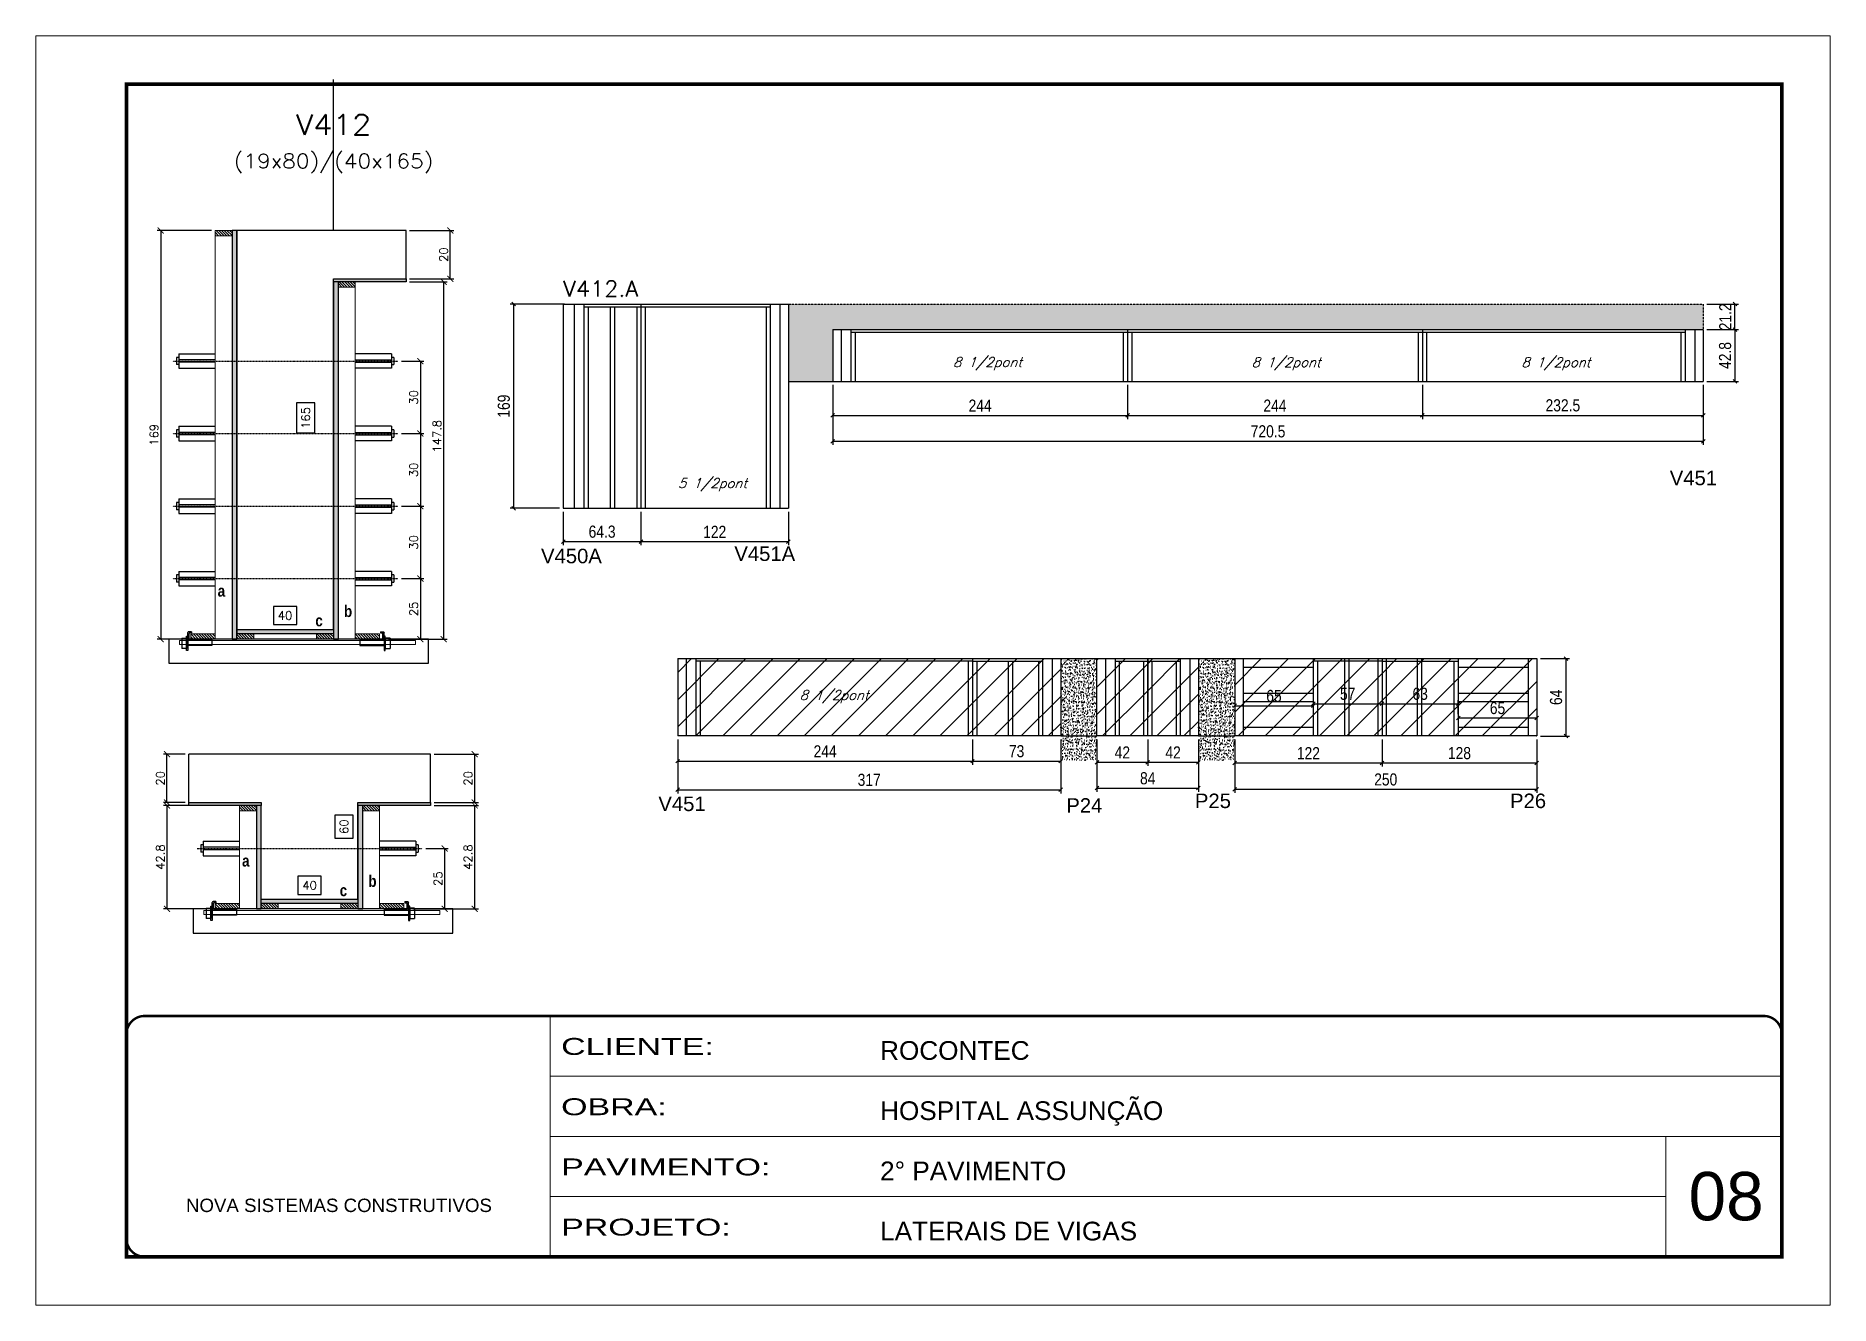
# Model space of a CAD drawing. Extents: x 137137 to 143418, y 10464 to 34486.
# Drawn here: x 141906 to 143391, y 32287 to 33337 of the extents above; entities that cross this region are included whole.
import ezdxf
from ezdxf.enums import TextEntityAlignment as Align

# ---------------------------------------------------------------- set-up
doc = ezdxf.new("R2010")
doc.units = 0
for name, pattern in [('CONTINUO', [0]), ('DASHED', [0.75, 0.5, -0.25]), ('HIDDEN', [0.375, 0.25, -0.125])]:
    doc.linetypes.add(name, pattern=pattern)
for name, color, linetype in [('5', 5, 'Continuous'), ('barrote', 251, 'Continuous'), ('COTA', 241, 'Continuous'), ('Cota Seção (2x)', 4, 'Continuous'), ('detalhes', 4, 'Continuous'), ('Painéis', 200, 'Continuous'), ('presilha', 1, 'Continuous'), ('Reaproveitamento', 251, 'Continuous'), ('SARR_2.2x7', 40, 'Continuous'), ('SARR_3.5x7', 81, 'Continuous'), ('TENSOR', 3, 'Continuous'), ('texto', 7, 'Continuous'), ('Texto de Titulo', 7, 'Continuous'), ('Texto Qtd Sarr', 242, 'Continuous')]:
    doc.layers.add(name, color=color, linetype=linetype)
for name, color, linetype, lineweight in [('CARIMBO', 255, 'Continuous', 9), ('CONCRETO', 251, 'Continuous', 25), ('Folhas', 255, 'Continuous', 9), ('Hachura', 251, 'Continuous', 9), ('Madeira', 126, 'Continuous', 18), ('SARRAFO DE PRESSAO', 251, 'DASHED', 9), ('SCO-___-LAJ', 2, 'Continuous', 0), ('Texto Seção', 7, 'Continuous', 15)]:
    doc.layers.add(name, color=color, linetype=linetype, lineweight=lineweight)
doc.styles.add('ARIAL', font='arial.ttf')
doc.styles.add('COTA TECNICA', font='techl___.ttf', dxfattribs={"height": 10})
doc.styles.add('REGUA-120', font='ROMANS.shx', dxfattribs={"height": 15})
doc.styles.add('Romans', font='romans.shx')
doc.styles.get("Standard").update_dxf_attribs({"font": 'arial.ttf'})
doc.styles.add('TECNICA', font='techb___.ttf', dxfattribs={"height": 10})
doc.styles.add('Tecnologia', font='')
doc.styles.get('Tecnologia').set_extended_font_data('Forgotten Futurist')
doc.dimstyles.new('Cota Seção (2x)', dxfattribs={"dimtxt": 7, "dimasz": 5, "dimexe": 3, "dimexo": 3, "dimgap": 2, "dimtad": 3, "dimdec": 1, "dimlfac": 0.5, "dimzin": 12, "dimdsep": 46, "dimtxsty": 'Romans', "dimblk": 'ARCHTICK', "dimcen": 0, "dimclrd": 4, "dimclre": 4, "dimclrt": 1, "dimadec": 1, "dimazin": 3, "dimtfac": 1, "dimtdec": 1, "dimtmove": 0, "dimatfit": 3, "dimldrblk": 'OBLIQUE', "dimfxl": 1, "dimtolj": 1, "dimtzin": 12, "dimarcsym": 0})
doc.dimstyles.new('Cota Seção interna', dxfattribs={"dimtxt": 7, "dimasz": 6, "dimexe": 0.18, "dimexo": 2, "dimgap": -4, "dimtad": 3, "dimdec": 1, "dimlfac": 0.5, "dimzin": 12, "dimdsep": 46, "dimtxsty": 'Romans', "dimblk": 'ARCHTICK', "dimcen": 0.09, "dimse1": 1, "dimse2": 1, "dimsd1": 1, "dimsd2": 1, "dimclrd": 180, "dimclre": 5, "dimclrt": 1, "dimadec": 0, "dimazin": 3, "dimtfac": 1, "dimtdec": 1, "dimtofl": 0, "dimtmove": 0, "dimatfit": 3, "dimldrblk": 'ARCHTICK', "dimfxl": 1, "dimtolj": 1, "dimtzin": 0, "dimarcsym": 0})
doc.dimstyles.new('PAINEL', dxfattribs={"dimtxt": 10, "dimasz": 3, "dimexe": 3, "dimexo": 3, "dimgap": 3, "dimtad": 1, "dimdec": 1, "dimzin": 12, "dimdsep": 46, "dimtxsty": 'COTA TECNICA', "dimblk1": 'OBLIQUE', "dimblk2": 'OBLIQUE', "dimsah": 1, "dimcen": 0.9, "dimclrd": 4, "dimclre": 4, "dimclrt": 240, "dimadec": 1, "dimazin": 3, "dimtfac": 1, "dimtdec": 1, "dimtmove": 0, "dimatfit": 3, "dimfxl": 1, "dimtolj": 1, "dimtzin": 12, "dimarcsym": 0})

msp = doc.modelspace()

# ---------------------------------------------------------------- texts
at = {"layer": '5', "linetype": 'Continuous'}
for s, p in [('V451', (143258.08, 32965.49)), ('V450A', (142323.88, 32900.92)), ('V451A', (142483.89, 32902.82)), ('V451', (142421, 32695.91)), ('P24', (142758.64, 32694.56)), ('P25', (142865.07, 32698.37)), ('P26', (143125.89, 32698.37))]:
    msp.add_text(s, height=12, rotation=0.00004, dxfattribs=at).set_placement(p)
at = {"layer": 'CARIMBO', "style": 'ARIAL'}
msp.add_text('08', height=40, dxfattribs=at).set_placement((143273.65, 32357.34))
at = {"layer": 'detalhes', "style": 'TECNICA'}
for s, p in [('a', (142056.29, 32873.28)), ('b', (142160.83, 32856.44)), ('c', (142137.09, 32848.74)), ('a', (142076.46, 32650.02)), ('b', (142181.01, 32633.18)), ('c', (142157.27, 32625.49))]:
    msp.add_text(s, height=9.6, dxfattribs=at).set_placement(p)
at = {"layer": 'texto', "color": 2, "char_height": 8, "attachment_point": 5, "style": 'Romans'}
for s, insert in [('{\\Q19;\\C256;8 1/2pont}', (142693.42, 33065.97)), ('{\\Q19;\\C256;8 1/2pont}', (142940.6, 33065.93)), ('{\\Q19;\\C256;8 1/2pont}', (143163.87, 33065.93)), ('{\\Q19;\\C256;5 1/2pont}', (142465.86, 32965.86)), ('{\\Q19;\\C256;8 1/2pont}', (142566.49, 32790.54))]:
    msp.add_mtext(s, dxfattribs=dict(at, insert=insert))
at = {"layer": 'Texto Seção', "style": 'REGUA-120', "width": 1.05}
msp.add_text('V412.A', height=13, dxfattribs=at).set_placement((142342.29, 33121.58))

# ---------------------------------------------------------------- blocks, each defined once
blk = doc.blocks.new('9999999999')
at = {"color": 30, "linetype": 'CONTINUO'}
for p, q in [((98564.6, 34230.2), (98564.6, 34429.4)), ((98564.6, 34379.6), (99584, 34379.6)), ((98564.6, 34329.8), (99488, 34329.8)), ((99584, 34329.8), (99488, 34329.8)), ((99488, 34329.8), (99488, 34230.2)), ((98564.6, 34280), (99488, 34280))]:
    blk.add_line(p, q, dxfattribs=at)
at = {"color": 30, "linetype": 'CONTINUO', "const_width": 2}
blk.add_lwpolyline([(99584, 34230.2), (99584, 34414.4, 0.414214), (99569, 34429.4), (98229, 34429.4, 0.414214), (98214, 34414.4), (98214, 34245.2, 0.414214), (98229, 34230.2), (99584, 34230.2)], format="xyb", dxfattribs=at)
at = {"layer": 'Folhas'}
blk.add_lwpolyline([(98139, 34190.2), (99624, 34190.2), (99624, 35240.2), (98139, 35240.2)], close=True, dxfattribs=at)
at = {"layer": 'Folhas', "color": 30, "const_width": 3}
blk.add_lwpolyline([(98214, 34230.2), (99584, 34230.2), (99584, 35200.2), (98214, 35200.2)], close=True, dxfattribs=at)
at = {"color": 7, "linetype": 'Continuous', "ltscale": 5, "style": 'ARIAL'}
for s, height, p in [('ROCONTEC', 15.48, (98837.7, 34393.1)), ('HOSPITAL ASSUNÇÃO', 15.483, (98837.7, 34343.3)), ('2° PAVIMENTO', 15.483, (98837.7, 34293.5)), ('NOVA SISTEMAS CONSTRUTIVOS', 11.059, (98263.2, 34267.2)), ('LATERAIS DE VIGAS', 15.483, (98837.7, 34243.7))]:
    blk.add_text(s, height=height, dxfattribs=at).set_placement(p)
at = {"layer": 'Folhas', "color": 7, "style": 'Tecnologia', "width": 1.5}
for s, p in [('CLIENTE:', (98573.7, 34397.2)), ('OBRA:', (98573.7, 34347.3)), ('PAVIMENTO:', (98573.7, 34297.5)), ('PROJETO:', (98573.7, 34247.7))]:
    blk.add_text(s, height=14, dxfattribs=at).set_placement(p)
blk = doc.blocks.new('_Oblique')
at = {"color": 0, "linetype": 'ByBlock', "lineweight": -2}
blk.add_line((-0.5, -0.5), (0.5, 0.5), dxfattribs=at)
blk = doc.blocks.new('*D207')
at = {"layer": 'COTA', "color": 4, "linetype": 'ByBlock', "lineweight": -2, "transparency": 16777216}
for p, q in [((142437, 32755), (142437, 32734.2)), ((142681, 32755), (142681, 32734.2)), ((142437, 32737.2), (142681, 32737.2))]:
    blk.add_line(p, q, dxfattribs=at)
at = {"layer": 'Defpoints', "color": 0, "linetype": 'ByBlock', "transparency": 16777216}
for p in [(142437, 32758), (142681, 32758), (142681, 32737.2)]:
    blk.add_point(p, dxfattribs=at)
at = {"layer": 'COTA', "color": 4, "linetype": 'ByBlock', "lineweight": -2, "transparency": 16777216, "xscale": 3, "yscale": 3, "zscale": 3, "rotation": 180}
blk.add_blockref('_Oblique', (142437, 32737.2), dxfattribs=at)
at = {"layer": 'COTA', "color": 4, "linetype": 'ByBlock', "lineweight": -2, "transparency": 16777216, "xscale": 3, "yscale": 3, "zscale": 3}
blk.add_blockref('_Oblique', (142681, 32737.2), dxfattribs=at)
at = {"layer": 'COTA', "color": 240, "linetype": 'ByBlock', "transparency": 16777216, "insert": (142559, 32745.3), "char_height": 10, "attachment_point": 5, "style": 'COTA TECNICA'}
blk.add_mtext('\\A1;244', dxfattribs=at)
blk = doc.blocks.new('*D208')
at = {"layer": 'COTA', "color": 4, "linetype": 'ByBlock', "lineweight": -2, "transparency": 16777216}
for p, q in [((142681, 32755), (142681, 32734.2)), ((142754, 32755), (142754, 32734.2)), ((142681, 32737.2), (142754, 32737.2))]:
    blk.add_line(p, q, dxfattribs=at)
at = {"layer": 'Defpoints', "color": 0, "linetype": 'ByBlock', "transparency": 16777216}
for p in [(142681, 32758), (142754, 32758), (142754, 32737.2)]:
    blk.add_point(p, dxfattribs=at)
at = {"layer": 'COTA', "color": 4, "linetype": 'ByBlock', "lineweight": -2, "transparency": 16777216, "xscale": 3, "yscale": 3, "zscale": 3, "rotation": 180}
blk.add_blockref('_Oblique', (142681, 32737.2), dxfattribs=at)
at = {"layer": 'COTA', "color": 4, "linetype": 'ByBlock', "lineweight": -2, "transparency": 16777216, "xscale": 3, "yscale": 3, "zscale": 3}
blk.add_blockref('_Oblique', (142754, 32737.2), dxfattribs=at)
at = {"layer": 'COTA', "color": 240, "linetype": 'ByBlock', "transparency": 16777216, "insert": (142717.5, 32745.4), "char_height": 10, "attachment_point": 5, "style": 'COTA TECNICA'}
blk.add_mtext('\\A1;73', dxfattribs=at)
blk = doc.blocks.new('*D295')
at = {"layer": 'COTA', "color": 4, "linetype": 'ByBlock', "lineweight": -2, "transparency": 16777216}
for p, q in [((142784, 32755), (142784, 32733.3)), ((142826, 32755), (142826, 32733.3)), ((142784, 32736.3), (142826, 32736.3))]:
    blk.add_line(p, q, dxfattribs=at)
at = {"layer": 'Defpoints', "color": 0, "linetype": 'ByBlock', "transparency": 16777216}
for p in [(142784, 32758), (142826, 32758), (142826, 32736.3)]:
    blk.add_point(p, dxfattribs=at)
at = {"layer": 'COTA', "color": 4, "linetype": 'ByBlock', "lineweight": -2, "transparency": 16777216, "xscale": 3, "yscale": 3, "zscale": 3, "rotation": 180}
blk.add_blockref('_Oblique', (142784, 32736.3), dxfattribs=at)
at = {"layer": 'COTA', "color": 4, "linetype": 'ByBlock', "lineweight": -2, "transparency": 16777216, "xscale": 3, "yscale": 3, "zscale": 3}
blk.add_blockref('_Oblique', (142826, 32736.3), dxfattribs=at)
at = {"layer": 'COTA', "color": 240, "linetype": 'ByBlock', "transparency": 16777216, "insert": (142805, 32744.4), "char_height": 10, "attachment_point": 5, "style": 'COTA TECNICA'}
blk.add_mtext('\\A1;42', dxfattribs=at)
blk = doc.blocks.new('*D296')
at = {"layer": 'COTA', "color": 4, "linetype": 'ByBlock', "lineweight": -2, "transparency": 16777216}
for p, q in [((142826, 32755), (142826, 32733.3)), ((142868, 32755), (142868, 32733.3)), ((142826, 32736.3), (142868, 32736.3))]:
    blk.add_line(p, q, dxfattribs=at)
at = {"layer": 'Defpoints', "color": 0, "linetype": 'ByBlock', "transparency": 16777216}
for p in [(142826, 32758), (142868, 32758), (142868, 32736.3)]:
    blk.add_point(p, dxfattribs=at)
at = {"layer": 'COTA', "color": 4, "linetype": 'ByBlock', "lineweight": -2, "transparency": 16777216, "xscale": 3, "yscale": 3, "zscale": 3, "rotation": 180}
blk.add_blockref('_Oblique', (142826, 32736.3), dxfattribs=at)
at = {"layer": 'COTA', "color": 4, "linetype": 'ByBlock', "lineweight": -2, "transparency": 16777216, "xscale": 3, "yscale": 3, "zscale": 3}
blk.add_blockref('_Oblique', (142868, 32736.3), dxfattribs=at)
at = {"layer": 'COTA', "color": 240, "linetype": 'ByBlock', "transparency": 16777216, "insert": (142847, 32744.4), "char_height": 10, "attachment_point": 5, "style": 'COTA TECNICA'}
blk.add_mtext('\\A1;42', dxfattribs=at)
blk = doc.blocks.new('*D209')
at = {"layer": 'COTA', "color": 4, "linetype": 'ByBlock', "lineweight": -2, "transparency": 16777216}
for p, q in [((143151, 32822), (143175.1, 32822)), ((143172.1, 32822), (143172.1, 32758)), ((143151, 32758), (143175.1, 32758))]:
    blk.add_line(p, q, dxfattribs=at)
at = {"layer": 'Defpoints', "color": 0, "linetype": 'ByBlock', "transparency": 16777216}
for p in [(143148, 32822), (143148, 32758), (143172.1, 32758)]:
    blk.add_point(p, dxfattribs=at)
at = {"layer": 'COTA', "color": 4, "linetype": 'ByBlock', "lineweight": -2, "transparency": 16777216, "xscale": 3, "yscale": 3, "zscale": 3}
for p, rotation in [((143172.1, 32822), 90), ((143172.1, 32758), 270)]:
    blk.add_blockref('_Oblique', p, dxfattribs=dict(at, rotation=rotation))
at = {"layer": 'COTA', "color": 240, "linetype": 'ByBlock', "transparency": 16777216, "insert": (143164, 32790), "char_height": 10, "attachment_point": 5, "rotation": 90, "style": 'COTA TECNICA'}
blk.add_mtext('\\A1;64', dxfattribs=at)
blk = doc.blocks.new('*D210')
at = {"layer": 'COTA', "color": 4, "linetype": 'ByBlock', "lineweight": -2, "transparency": 16777216}
for p, q in [((142898, 32755), (142898, 32732.7)), ((143020, 32755), (143020, 32732.7)), ((142898, 32735.7), (143020, 32735.7))]:
    blk.add_line(p, q, dxfattribs=at)
at = {"layer": 'Defpoints', "color": 0, "linetype": 'ByBlock', "transparency": 16777216}
for p in [(142898, 32758), (143020, 32758), (143020, 32735.7)]:
    blk.add_point(p, dxfattribs=at)
at = {"layer": 'COTA', "color": 4, "linetype": 'ByBlock', "lineweight": -2, "transparency": 16777216, "xscale": 3, "yscale": 3, "zscale": 3, "rotation": 180}
blk.add_blockref('_Oblique', (142898, 32735.7), dxfattribs=at)
at = {"layer": 'COTA', "color": 4, "linetype": 'ByBlock', "lineweight": -2, "transparency": 16777216, "xscale": 3, "yscale": 3, "zscale": 3}
blk.add_blockref('_Oblique', (143020, 32735.7), dxfattribs=at)
at = {"layer": 'COTA', "color": 240, "linetype": 'ByBlock', "transparency": 16777216, "insert": (142959, 32743.8), "char_height": 10, "attachment_point": 5, "style": 'COTA TECNICA'}
blk.add_mtext('\\A1;122', dxfattribs=at)
blk = doc.blocks.new('*D211')
at = {"layer": 'COTA', "color": 4, "linetype": 'ByBlock', "lineweight": -2, "transparency": 16777216}
for p, q in [((143020, 32755), (143020, 32732.7)), ((143148, 32755), (143148, 32732.7)), ((143020, 32735.7), (143148, 32735.7))]:
    blk.add_line(p, q, dxfattribs=at)
at = {"layer": 'Defpoints', "color": 0, "linetype": 'ByBlock', "transparency": 16777216}
for p in [(143020, 32758), (143148, 32758), (143148, 32735.7)]:
    blk.add_point(p, dxfattribs=at)
at = {"layer": 'COTA', "color": 4, "linetype": 'ByBlock', "lineweight": -2, "transparency": 16777216, "xscale": 3, "yscale": 3, "zscale": 3, "rotation": 180}
blk.add_blockref('_Oblique', (143020, 32735.7), dxfattribs=at)
at = {"layer": 'COTA', "color": 4, "linetype": 'ByBlock', "lineweight": -2, "transparency": 16777216, "xscale": 3, "yscale": 3, "zscale": 3}
blk.add_blockref('_Oblique', (143148, 32735.7), dxfattribs=at)
at = {"layer": 'COTA', "color": 240, "linetype": 'ByBlock', "transparency": 16777216, "insert": (143084, 32743.8), "char_height": 10, "attachment_point": 5, "style": 'COTA TECNICA'}
blk.add_mtext('\\A1;128', dxfattribs=at)
blk = doc.blocks.new('*D348')
at = {"layer": 'COTA', "color": 4, "linetype": 'ByBlock', "lineweight": -2, "transparency": 16777216}
for p, q in [((142754, 32755), (142754, 32710.5)), ((142437, 32735), (142437, 32710.5)), ((142437, 32713.5), (142754, 32713.5))]:
    blk.add_line(p, q, dxfattribs=at)
at = {"layer": 'Defpoints', "color": 0, "linetype": 'ByBlock', "transparency": 16777216}
for p in [(142754, 32758), (142437, 32738), (142754, 32713.5)]:
    blk.add_point(p, dxfattribs=at)
at = {"layer": 'COTA', "color": 4, "linetype": 'ByBlock', "lineweight": -2, "transparency": 16777216, "xscale": 3, "yscale": 3, "zscale": 3, "rotation": 180}
blk.add_blockref('_Oblique', (142437, 32713.5), dxfattribs=at)
at = {"layer": 'COTA', "color": 4, "linetype": 'ByBlock', "lineweight": -2, "transparency": 16777216, "xscale": 3, "yscale": 3, "zscale": 3}
blk.add_blockref('_Oblique', (142754, 32713.5), dxfattribs=at)
at = {"layer": 'COTA', "color": 240, "linetype": 'ByBlock', "transparency": 16777216, "insert": (142595.5, 32721.7), "char_height": 10, "attachment_point": 5, "style": 'COTA TECNICA'}
blk.add_mtext('\\A1;317', dxfattribs=at)
blk = doc.blocks.new('*D349')
at = {"layer": 'COTA', "color": 4, "linetype": 'ByBlock', "lineweight": -2, "transparency": 16777216}
for p, q in [((142784, 32755), (142784, 32711.9)), ((142868, 32755), (142868, 32711.9)), ((142784, 32714.9), (142868, 32714.9))]:
    blk.add_line(p, q, dxfattribs=at)
at = {"layer": 'Defpoints', "color": 0, "linetype": 'ByBlock', "transparency": 16777216}
for p in [(142784, 32758), (142868, 32758), (142868, 32714.9)]:
    blk.add_point(p, dxfattribs=at)
at = {"layer": 'COTA', "color": 4, "linetype": 'ByBlock', "lineweight": -2, "transparency": 16777216, "xscale": 3, "yscale": 3, "zscale": 3, "rotation": 180}
blk.add_blockref('_Oblique', (142784, 32714.9), dxfattribs=at)
at = {"layer": 'COTA', "color": 4, "linetype": 'ByBlock', "lineweight": -2, "transparency": 16777216, "xscale": 3, "yscale": 3, "zscale": 3}
blk.add_blockref('_Oblique', (142868, 32714.9), dxfattribs=at)
at = {"layer": 'COTA', "color": 240, "linetype": 'ByBlock', "transparency": 16777216, "insert": (142826, 32723), "char_height": 10, "attachment_point": 5, "style": 'COTA TECNICA'}
blk.add_mtext('\\A1;84', dxfattribs=at)
blk = doc.blocks.new('*D350')
at = {"layer": 'COTA', "color": 4, "linetype": 'ByBlock', "lineweight": -2, "transparency": 16777216}
for p, q in [((142898, 32755), (142898, 32710.9)), ((143148, 32755), (143148, 32710.9)), ((142898, 32713.9), (143148, 32713.9))]:
    blk.add_line(p, q, dxfattribs=at)
at = {"layer": 'Defpoints', "color": 0, "linetype": 'ByBlock', "transparency": 16777216}
for p in [(142898, 32758), (143148, 32758), (143148, 32713.9)]:
    blk.add_point(p, dxfattribs=at)
at = {"layer": 'COTA', "color": 4, "linetype": 'ByBlock', "lineweight": -2, "transparency": 16777216, "xscale": 3, "yscale": 3, "zscale": 3, "rotation": 180}
blk.add_blockref('_Oblique', (142898, 32713.9), dxfattribs=at)
at = {"layer": 'COTA', "color": 4, "linetype": 'ByBlock', "lineweight": -2, "transparency": 16777216, "xscale": 3, "yscale": 3, "zscale": 3}
blk.add_blockref('_Oblique', (143148, 32713.9), dxfattribs=at)
at = {"layer": 'COTA', "color": 240, "linetype": 'ByBlock', "transparency": 16777216, "insert": (143023, 32722), "char_height": 10, "attachment_point": 5, "style": 'COTA TECNICA'}
blk.add_mtext('\\A1;250', dxfattribs=at)
blk = doc.blocks.new('*D915')
at = {"layer": 'COTA', "color": 4, "linetype": 'ByBlock', "lineweight": -2, "transparency": 16777216}
for p, q in [((142565.3, 33048.4), (142565.3, 33020.2)), ((142809.3, 33048.4), (142809.3, 33020.2)), ((142565.3, 33023.2), (142809.3, 33023.2))]:
    blk.add_line(p, q, dxfattribs=at)
at = {"layer": 'Defpoints', "color": 0, "linetype": 'ByBlock', "transparency": 16777216}
for p in [(142565.3, 33051.4), (142809.3, 33051.4), (142809.3, 33023.2)]:
    blk.add_point(p, dxfattribs=at)
at = {"layer": 'COTA', "color": 4, "linetype": 'ByBlock', "lineweight": -2, "transparency": 16777216, "xscale": 3, "yscale": 3, "zscale": 3, "rotation": 180}
blk.add_blockref('_Oblique', (142565.3, 33023.2), dxfattribs=at)
at = {"layer": 'COTA', "color": 4, "linetype": 'ByBlock', "lineweight": -2, "transparency": 16777216, "xscale": 3, "yscale": 3, "zscale": 3}
blk.add_blockref('_Oblique', (142809.3, 33023.2), dxfattribs=at)
at = {"layer": 'COTA', "color": 240, "linetype": 'ByBlock', "transparency": 16777216, "insert": (142687.3, 33031.3), "char_height": 10, "attachment_point": 5, "style": 'COTA TECNICA'}
blk.add_mtext('\\A1;244', dxfattribs=at)
blk = doc.blocks.new('*D916')
at = {"layer": 'COTA', "color": 4, "linetype": 'ByBlock', "lineweight": -2, "transparency": 16777216}
for p, q in [((142809.3, 33048.4), (142809.3, 33020.2)), ((143053.3, 33048.4), (143053.3, 33020.2)), ((142809.3, 33023.2), (143053.3, 33023.2))]:
    blk.add_line(p, q, dxfattribs=at)
at = {"layer": 'Defpoints', "color": 0, "linetype": 'ByBlock', "transparency": 16777216}
for p in [(142809.3, 33051.4), (143053.3, 33051.4), (143053.3, 33023.2)]:
    blk.add_point(p, dxfattribs=at)
at = {"layer": 'COTA', "color": 4, "linetype": 'ByBlock', "lineweight": -2, "transparency": 16777216, "xscale": 3, "yscale": 3, "zscale": 3, "rotation": 180}
blk.add_blockref('_Oblique', (142809.3, 33023.2), dxfattribs=at)
at = {"layer": 'COTA', "color": 4, "linetype": 'ByBlock', "lineweight": -2, "transparency": 16777216, "xscale": 3, "yscale": 3, "zscale": 3}
blk.add_blockref('_Oblique', (143053.3, 33023.2), dxfattribs=at)
at = {"layer": 'COTA', "color": 240, "linetype": 'ByBlock', "transparency": 16777216, "insert": (142931.3, 33031.3), "char_height": 10, "attachment_point": 5, "style": 'COTA TECNICA'}
blk.add_mtext('\\A1;244', dxfattribs=at)
blk = doc.blocks.new('*D917')
at = {"layer": 'COTA', "color": 4, "linetype": 'ByBlock', "lineweight": -2, "transparency": 16777216}
for p, q in [((143288.8, 33094.2), (143315, 33094.2)), ((143312, 33094.2), (143312, 33051.4)), ((143288.8, 33051.4), (143315, 33051.4))]:
    blk.add_line(p, q, dxfattribs=at)
at = {"layer": 'Defpoints', "color": 0, "linetype": 'ByBlock', "transparency": 16777216}
for p in [(143285.8, 33094.2), (143285.8, 33051.4), (143312, 33051.4)]:
    blk.add_point(p, dxfattribs=at)
at = {"layer": 'COTA', "color": 4, "linetype": 'ByBlock', "lineweight": -2, "transparency": 16777216, "xscale": 3, "yscale": 3, "zscale": 3}
for p, rotation in [((143312, 33094.2), 90), ((143312, 33051.4), 270)]:
    blk.add_blockref('_Oblique', p, dxfattribs=dict(at, rotation=rotation))
at = {"layer": 'COTA', "color": 240, "linetype": 'ByBlock', "transparency": 16777216, "insert": (143303.9, 33072.8), "char_height": 10, "attachment_point": 5, "rotation": 90, "style": 'COTA TECNICA'}
blk.add_mtext('\\A1;42.8', dxfattribs=at)
blk = doc.blocks.new('*D918')
at = {"layer": 'COTA', "color": 4, "linetype": 'ByBlock', "lineweight": -2, "transparency": 16777216}
for p, q in [((143288.8, 33115.4), (143315, 33115.4)), ((143312, 33094.2), (143312, 33115.4)), ((143288.8, 33094.2), (143315, 33094.2))]:
    blk.add_line(p, q, dxfattribs=at)
at = {"layer": 'Defpoints', "color": 0, "linetype": 'ByBlock', "transparency": 16777216}
for p in [(143285.8, 33115.4), (143312, 33115.4), (143285.8, 33094.2)]:
    blk.add_point(p, dxfattribs=at)
at = {"layer": 'COTA', "color": 4, "linetype": 'ByBlock', "lineweight": -2, "transparency": 16777216, "xscale": 3, "yscale": 3, "zscale": 3}
for p, rotation in [((143312, 33115.4), 90), ((143312, 33094.2), 270)]:
    blk.add_blockref('_Oblique', p, dxfattribs=dict(at, rotation=rotation))
at = {"layer": 'COTA', "color": 240, "linetype": 'ByBlock', "transparency": 16777216, "insert": (143304, 33104.8), "char_height": 10, "attachment_point": 5, "rotation": 90, "style": 'COTA TECNICA'}
blk.add_mtext('\\A1;21.2', dxfattribs=at)
blk = doc.blocks.new('*D919')
at = {"layer": 'COTA', "color": 4, "linetype": 'ByBlock', "lineweight": -2, "transparency": 16777216}
for p, q in [((142565.3, 33048.4), (142565.3, 32998.9)), ((143285.8, 33048.4), (143285.8, 32998.9)), ((142565.3, 33001.9), (143285.8, 33001.9))]:
    blk.add_line(p, q, dxfattribs=at)
at = {"layer": 'Defpoints', "color": 0, "linetype": 'ByBlock', "transparency": 16777216}
for p in [(142565.3, 33051.4), (143285.8, 33051.4), (143285.8, 33001.9)]:
    blk.add_point(p, dxfattribs=at)
at = {"layer": 'COTA', "color": 4, "linetype": 'ByBlock', "lineweight": -2, "transparency": 16777216, "xscale": 3, "yscale": 3, "zscale": 3, "rotation": 180}
blk.add_blockref('_Oblique', (142565.3, 33001.9), dxfattribs=at)
at = {"layer": 'COTA', "color": 4, "linetype": 'ByBlock', "lineweight": -2, "transparency": 16777216, "xscale": 3, "yscale": 3, "zscale": 3}
blk.add_blockref('_Oblique', (143285.8, 33001.9), dxfattribs=at)
at = {"layer": 'COTA', "color": 240, "linetype": 'ByBlock', "transparency": 16777216, "insert": (142925.6, 33010), "char_height": 10, "attachment_point": 5, "style": 'COTA TECNICA'}
blk.add_mtext('\\A1;720.5', dxfattribs=at)
blk = doc.blocks.new('*D920')
at = {"layer": 'COTA', "color": 4, "lineweight": -2, "ltscale": 25, "transparency": 16777216}
for p, q in [((143053.3, 33048.4), (143053.3, 33020.2)), ((143285.8, 33048.4), (143285.8, 33020.2)), ((143053.3, 33023.2), (143285.8, 33023.2))]:
    blk.add_line(p, q, dxfattribs=at)
at = {"layer": 'Defpoints', "color": 0, "ltscale": 25, "transparency": 16777216}
for p in [(143053.3, 33051.4), (143285.8, 33051.4), (143285.8, 33023.2)]:
    blk.add_point(p, dxfattribs=at)
at = {"layer": 'COTA', "color": 4, "lineweight": -2, "ltscale": 25, "transparency": 16777216, "xscale": 3, "yscale": 3, "zscale": 3, "rotation": 180}
blk.add_blockref('_Oblique', (143053.3, 33023.2), dxfattribs=at)
at = {"layer": 'COTA', "color": 4, "lineweight": -2, "ltscale": 25, "transparency": 16777216, "xscale": 3, "yscale": 3, "zscale": 3}
blk.add_blockref('_Oblique', (143285.8, 33023.2), dxfattribs=at)
at = {"layer": 'COTA', "color": 240, "ltscale": 25, "transparency": 16777216, "insert": (143169.6, 33031.5), "char_height": 10, "attachment_point": 5, "style": 'COTA TECNICA'}
blk.add_mtext('\\A1;232.5', dxfattribs=at)
blk = doc.blocks.new('*D921')
at = {"layer": 'COTA', "color": 4, "linetype": 'ByBlock', "lineweight": -2, "transparency": 16777216}
for p, q in [((142342.3, 32943.4), (142342.3, 32915.8)), ((142406.6, 32943.4), (142406.6, 32915.8)), ((142342.3, 32918.8), (142406.6, 32918.8))]:
    blk.add_line(p, q, dxfattribs=at)
at = {"layer": 'Defpoints', "color": 0, "linetype": 'ByBlock', "transparency": 16777216}
for p in [(142342.3, 32946.4), (142406.6, 32946.4), (142406.6, 32918.8)]:
    blk.add_point(p, dxfattribs=at)
at = {"layer": 'COTA', "color": 4, "linetype": 'ByBlock', "lineweight": -2, "transparency": 16777216, "xscale": 3, "yscale": 3, "zscale": 3, "rotation": 180}
blk.add_blockref('_Oblique', (142342.3, 32918.8), dxfattribs=at)
at = {"layer": 'COTA', "color": 4, "linetype": 'ByBlock', "lineweight": -2, "transparency": 16777216, "xscale": 3, "yscale": 3, "zscale": 3}
blk.add_blockref('_Oblique', (142406.6, 32918.8), dxfattribs=at)
at = {"layer": 'COTA', "color": 240, "linetype": 'ByBlock', "transparency": 16777216, "insert": (142374.4, 32927), "char_height": 10, "attachment_point": 5, "style": 'COTA TECNICA'}
blk.add_mtext('\\A1;64.3', dxfattribs=at)
blk = doc.blocks.new('*D924')
at = {"layer": 'COTA', "color": 4, "lineweight": -2, "ltscale": 25, "transparency": 16777216}
for p, q in [((142898, 32787), (142898, 32780)), ((142898, 32783), (142963, 32783)), ((142963, 32787), (142963, 32780))]:
    blk.add_line(p, q, dxfattribs=at)
at = {"layer": 'Defpoints', "color": 0, "ltscale": 25, "transparency": 16777216}
for p in [(142898, 32790), (142963, 32790), (142963, 32783)]:
    blk.add_point(p, dxfattribs=at)
at = {"layer": 'COTA', "color": 4, "lineweight": -2, "ltscale": 25, "transparency": 16777216, "xscale": 3, "yscale": 3, "zscale": 3, "rotation": 180}
blk.add_blockref('_Oblique', (142898, 32783), dxfattribs=at)
at = {"layer": 'COTA', "color": 4, "lineweight": -2, "ltscale": 25, "transparency": 16777216, "xscale": 3, "yscale": 3, "zscale": 3}
blk.add_blockref('_Oblique', (142963, 32783), dxfattribs=at)
at = {"layer": 'COTA', "color": 240, "ltscale": 25, "transparency": 16777216, "insert": (142930.5, 32791.1), "char_height": 10, "attachment_point": 5, "style": 'COTA TECNICA'}
blk.add_mtext('\\A1;65', dxfattribs=at)
blk = doc.blocks.new('*D925')
at = {"layer": 'COTA', "color": 4, "lineweight": -2, "ltscale": 25, "transparency": 16777216}
for p, q in [((142963, 32787), (142963, 32781.7)), ((142963, 32784.7), (143020, 32784.7))]:
    blk.add_line(p, q, dxfattribs=at)
at = {"layer": 'Defpoints', "color": 0, "ltscale": 25, "transparency": 16777216}
for p in [(142963, 32790), (143020, 32784.7), (143020, 32784.7)]:
    blk.add_point(p, dxfattribs=at)
at = {"layer": 'COTA', "color": 4, "lineweight": -2, "ltscale": 25, "transparency": 16777216, "xscale": 3, "yscale": 3, "zscale": 3, "rotation": 180}
blk.add_blockref('_Oblique', (142963, 32784.7), dxfattribs=at)
at = {"layer": 'COTA', "color": 4, "lineweight": -2, "ltscale": 25, "transparency": 16777216, "xscale": 3, "yscale": 3, "zscale": 3}
blk.add_blockref('_Oblique', (143020, 32784.7), dxfattribs=at)
at = {"layer": 'COTA', "color": 240, "ltscale": 25, "transparency": 16777216, "insert": (142991.5, 32792.8), "char_height": 10, "attachment_point": 5, "style": 'COTA TECNICA'}
blk.add_mtext('\\A1;57', dxfattribs=at)
blk = doc.blocks.new('*D926')
at = {"layer": 'COTA', "color": 4, "lineweight": -2, "ltscale": 25, "transparency": 16777216}
for p, q in [((143020, 32784.7), (143083, 32784.7)), ((143083, 32776), (143083, 32787.7))]:
    blk.add_line(p, q, dxfattribs=at)
at = {"layer": 'Defpoints', "color": 0, "ltscale": 25, "transparency": 16777216}
for p in [(143020, 32784.7), (143083, 32784.7), (143083, 32773)]:
    blk.add_point(p, dxfattribs=at)
at = {"layer": 'COTA', "color": 4, "lineweight": -2, "ltscale": 25, "transparency": 16777216, "xscale": 3, "yscale": 3, "zscale": 3, "rotation": 180}
blk.add_blockref('_Oblique', (143020, 32784.7), dxfattribs=at)
at = {"layer": 'COTA', "color": 4, "lineweight": -2, "ltscale": 25, "transparency": 16777216, "xscale": 3, "yscale": 3, "zscale": 3}
blk.add_blockref('_Oblique', (143083, 32784.7), dxfattribs=at)
at = {"layer": 'COTA', "color": 240, "ltscale": 25, "transparency": 16777216, "insert": (143051.5, 32792.9), "char_height": 10, "attachment_point": 5, "style": 'COTA TECNICA'}
blk.add_mtext('\\A1;63', dxfattribs=at)
blk = doc.blocks.new('*D927')
at = {"layer": 'COTA', "color": 4, "lineweight": -2, "ltscale": 25, "transparency": 16777216}
for p, q in [((143148, 32785.3), (143148, 32770)), ((143083, 32773), (143148, 32773))]:
    blk.add_line(p, q, dxfattribs=at)
at = {"layer": 'Defpoints', "color": 0, "ltscale": 25, "transparency": 16777216}
for p in [(143148, 32788.3), (143083, 32773), (143148, 32773)]:
    blk.add_point(p, dxfattribs=at)
at = {"layer": 'COTA', "color": 4, "lineweight": -2, "ltscale": 25, "transparency": 16777216, "xscale": 3, "yscale": 3, "zscale": 3, "rotation": 180}
blk.add_blockref('_Oblique', (143083, 32773), dxfattribs=at)
at = {"layer": 'COTA', "color": 4, "lineweight": -2, "ltscale": 25, "transparency": 16777216, "xscale": 3, "yscale": 3, "zscale": 3}
blk.add_blockref('_Oblique', (143148, 32773), dxfattribs=at)
at = {"layer": 'COTA', "color": 240, "ltscale": 25, "transparency": 16777216, "insert": (143115.5, 32781.1), "char_height": 10, "attachment_point": 5, "style": 'COTA TECNICA'}
blk.add_mtext('\\A1;65', dxfattribs=at)
blk = doc.blocks.new('titulo1')
at = {"layer": 'Defpoints', "color": 252, "linetype": 'HIDDEN', "ltscale": 2}
blk.add_line((0, 0), (0, 125), dxfattribs=at)
at = {"layer": 'Defpoints', "style": 'Romans', "oblique": 15}
blk.add_attdef('FOLHA', text='', height=10, dxfattribs=at).set_placement((0, 15.6), align=Align.MIDDLE_CENTER)
at = {"layer": 'Texto Qtd Sarr', "color": 3, "style": 'Romans', "oblique": 15}
for tag, height, p in [('TITULO', 17, (0, 71.4)), ('SEÇÃO', 12, (0, 41.5))]:
    blk.add_attdef(tag, text='', height=height, dxfattribs=at).set_placement(p, align=Align.MIDDLE_CENTER)
blk = doc.blocks.new('_ArchTick')
at = {"color": 0, "linetype": 'ByBlock', "const_width": 0.15}
blk.add_lwpolyline([(-0.5, -0.5), (0.5, 0.5)], dxfattribs=at)
blk = doc.blocks.new('*D1106')
at = {"layer": 'COTA', "color": 4, "lineweight": -2, "transparency": 16777216}
for p, q in [((142215.1, 33133.8), (142246.3, 33133.8)), ((142243.3, 32838.2), (142243.3, 33133.8)), ((142197.5, 32838.2), (142246.3, 32838.2))]:
    blk.add_line(p, q, dxfattribs=at)
at = {"layer": 'Defpoints', "color": 0, "transparency": 16777216}
for p in [(142212.1, 33133.8), (142243.3, 33133.8), (142194.5, 32838.2)]:
    blk.add_point(p, dxfattribs=at)
at = {"layer": 'COTA', "color": 4, "lineweight": -2, "transparency": 16777216, "xscale": 5, "yscale": 5, "zscale": 5}
for p, rotation in [((142243.3, 33133.8), 90), ((142243.3, 32838.2), 270)]:
    blk.add_blockref('_ArchTick', p, dxfattribs=dict(at, rotation=rotation))
at = {"layer": 'COTA', "color": 1, "transparency": 16777216, "insert": (142237.8, 33006), "char_height": 7, "attachment_point": 5, "rotation": 90, "style": 'Romans'}
blk.add_mtext('\\A1;147.8', dxfattribs=at)
blk = doc.blocks.new('*D1107')
at = {"layer": 'COTA', "color": 4, "lineweight": -2, "transparency": 16777216}
for p, q in [((142215.1, 33176.2), (142251.8, 33176.2)), ((142248.8, 33136.2), (142248.8, 33176.2)), ((142215.1, 33136.2), (142251.8, 33136.2))]:
    blk.add_line(p, q, dxfattribs=at)
at = {"layer": 'Defpoints', "color": 0, "transparency": 16777216}
for p in [(142212.1, 33176.2), (142248.8, 33176.2), (142212.1, 33136.2)]:
    blk.add_point(p, dxfattribs=at)
at = {"layer": 'COTA', "color": 4, "lineweight": -2, "transparency": 16777216, "xscale": 5, "yscale": 5, "zscale": 5}
for p, rotation in [((142248.8, 33176.2), 90), ((142248.8, 33136.2), 270)]:
    blk.add_blockref('_ArchTick', p, dxfattribs=dict(at, rotation=rotation))
at = {"layer": 'COTA', "color": 1, "transparency": 16777216, "insert": (142243.3, 33156.2), "char_height": 7, "attachment_point": 5, "rotation": 90, "style": 'Romans'}
blk.add_mtext('\\A1;20', dxfattribs=at)
blk = doc.blocks.new('*D1108')
at = {"layer": 'Cota Seção (2x)', "color": 180, "lineweight": -2, "transparency": 16777216}
for p, q in [((142136.6, 33033.7), (142121.6, 33033.7)), ((142121.6, 33033.7), (142121.6, 33008.7)), ((142136.6, 33008.7), (142136.6, 33033.7)), ((142121.6, 33008.7), (142136.6, 33008.7))]:
    blk.add_line(p, q, dxfattribs=at)
at = {"layer": 'Defpoints', "color": 0, "transparency": 16777216}
for p in [(142140.6, 33176.2), (142152.1, 33176.2), (142152.1, 32846.2)]:
    blk.add_point(p, dxfattribs=at)
at = {"layer": 'Cota Seção (2x)', "color": 1, "transparency": 16777216, "insert": (142129.1, 33021.2), "char_height": 7, "attachment_point": 5, "rotation": 90, "style": 'Romans'}
blk.add_mtext('\\A1;165', dxfattribs=at)
blk = doc.blocks.new('PRESILHA METÁLICA 1')
at = {"layer": 'presilha'}
for p, q in [((0, 13), (6, 13)), ((0, 13), (0, 0)), ((6, 0), (0, 0)), ((6, 15.5), (7.5, 15.5)), ((6, -2.5), (6, 15.5)), ((6, 13), (6, 0)), ((7.5, 10.6), (7.5, 19.9)), ((7.5, 15.5), (7.5, -2.5)), ((37.5, 4.1), (7.5, 4.1)), ((12, 21), (8.6, 21)), ((9, 11.6), (9, 18.9)), ((12, 19.5), (9.6, 19.5)), ((37.5, 11), (9.6, 11)), ((12, 21), (12, 19.5)), ((37.5, 11), (37.5, 4.1)), ((7.5, -2.5), (6, -2.5))]:
    blk.add_line(p, q, dxfattribs=at)
for centre, radius, start, end in [((8.6, 19.9), 1.14, 90, 180), ((9.6, 18.9), 0.57, 90, 180), ((9.6, 11.6), 0.57, 180, 270)]:
    blk.add_arc(centre, radius, start, end, dxfattribs=at)
blk = doc.blocks.new('*D1109')
at = {"layer": 'Cota Seção (2x)', "color": 180, "lineweight": -2, "transparency": 16777216}
for p, q in [((142121.8, 32865.2), (142102.4, 32865.2)), ((142102.4, 32865.2), (142102.4, 32850.2)), ((142121.8, 32850.2), (142121.8, 32865.2)), ((142102.4, 32850.2), (142121.8, 32850.2))]:
    blk.add_line(p, q, dxfattribs=at)
at = {"layer": 'Defpoints', "color": 0, "transparency": 16777216}
for p in [(142072.1, 32838.2), (142152.1, 32846.2), (142152.1, 32838.2)]:
    blk.add_point(p, dxfattribs=at)
at = {"layer": 'Cota Seção (2x)', "color": 1, "transparency": 16777216, "insert": (142112.1, 32857.7), "char_height": 7, "attachment_point": 5, "style": 'Romans'}
blk.add_mtext('\\A1;40', dxfattribs=at)
blk = doc.blocks.new('*D1113')
at = {"layer": 'COTA', "color": 4, "lineweight": -2, "transparency": 16777216}
for p, q in [((142051.1, 33176.2), (142006.1, 33176.2)), ((142009.1, 33176.2), (142009.1, 32838.2)), ((142051.1, 32838.2), (142006.1, 32838.2))]:
    blk.add_line(p, q, dxfattribs=at)
at = {"layer": 'Defpoints', "color": 0, "transparency": 16777216}
for p in [(142054.1, 33176.2), (142009.1, 32838.2), (142054.1, 32838.2)]:
    blk.add_point(p, dxfattribs=at)
at = {"layer": 'COTA', "color": 4, "lineweight": -2, "transparency": 16777216, "xscale": 5, "yscale": 5, "zscale": 5}
for p, rotation in [((142009.1, 33176.2), 90), ((142009.1, 32838.2), 270)]:
    blk.add_blockref('_ArchTick', p, dxfattribs=dict(at, rotation=rotation))
at = {"layer": 'COTA', "color": 1, "transparency": 16777216, "insert": (142003.6, 33007.2), "char_height": 7, "attachment_point": 5, "rotation": 90, "style": 'Romans'}
blk.add_mtext('\\A1;169', dxfattribs=at)
blk = doc.blocks.new('*D1114')
at = {"layer": 'COTA', "color": 4, "lineweight": -2, "transparency": 16777216}
for p, q in [((142208.4, 32888.2), (142227, 32888.2)), ((142224, 32888.2), (142224, 32838.2)), ((142208.4, 32838.2), (142227, 32838.2))]:
    blk.add_line(p, q, dxfattribs=at)
at = {"layer": 'Defpoints', "color": 0, "transparency": 16777216}
for p in [(142205.4, 32888.2), (142205.4, 32838.2), (142224, 32838.2)]:
    blk.add_point(p, dxfattribs=at)
at = {"layer": 'COTA', "color": 4, "lineweight": -2, "transparency": 16777216, "xscale": 5, "yscale": 5, "zscale": 5}
for p, rotation in [((142224, 32888.2), 90), ((142224, 32838.2), 270)]:
    blk.add_blockref('_ArchTick', p, dxfattribs=dict(at, rotation=rotation))
at = {"layer": 'COTA', "color": 1, "transparency": 16777216, "insert": (142218.5, 32863.2), "char_height": 7, "attachment_point": 5, "rotation": 90, "style": 'Romans'}
blk.add_mtext('\\A1;25', dxfattribs=at)
blk = doc.blocks.new('*D1102')
at = {"layer": 'COTA', "color": 4, "lineweight": -2, "transparency": 16777216}
for p, q in [((142235.3, 32700.6), (142272, 32700.6)), ((142269, 32615), (142269, 32700.6)), ((142217.7, 32615), (142272, 32615))]:
    blk.add_line(p, q, dxfattribs=at)
at = {"layer": 'Defpoints', "color": 0, "transparency": 16777216}
for p in [(142232.3, 32700.6), (142269, 32700.6), (142214.7, 32615)]:
    blk.add_point(p, dxfattribs=at)
at = {"layer": 'COTA', "color": 4, "lineweight": -2, "transparency": 16777216, "xscale": 5, "yscale": 5, "zscale": 5}
for p, rotation in [((142269, 32700.6), 90), ((142269, 32615), 270)]:
    blk.add_blockref('_ArchTick', p, dxfattribs=dict(at, rotation=rotation))
at = {"layer": 'COTA', "color": 1, "transparency": 16777216, "insert": (142263.5, 32657.8), "char_height": 7, "attachment_point": 5, "rotation": 90, "style": 'Romans'}
blk.add_mtext('\\A1;42.8', dxfattribs=at)
blk = doc.blocks.new('*D1103')
at = {"layer": 'COTA', "color": 4, "lineweight": -2, "transparency": 16777216}
for p, q in [((142235.3, 32743), (142272, 32743)), ((142269, 32703), (142269, 32743)), ((142235.3, 32703), (142272, 32703))]:
    blk.add_line(p, q, dxfattribs=at)
at = {"layer": 'Defpoints', "color": 0, "transparency": 16777216}
for p in [(142232.3, 32743), (142269, 32743), (142232.3, 32703)]:
    blk.add_point(p, dxfattribs=at)
at = {"layer": 'COTA', "color": 4, "lineweight": -2, "transparency": 16777216, "xscale": 5, "yscale": 5, "zscale": 5}
for p, rotation in [((142269, 32743), 90), ((142269, 32703), 270)]:
    blk.add_blockref('_ArchTick', p, dxfattribs=dict(at, rotation=rotation))
at = {"layer": 'COTA', "color": 1, "transparency": 16777216, "insert": (142263.5, 32723), "char_height": 7, "attachment_point": 5, "rotation": 90, "style": 'Romans'}
blk.add_mtext('\\A1;20', dxfattribs=at)
blk = doc.blocks.new('*D1104')
at = {"layer": 'Cota Seção (2x)', "color": 180, "lineweight": -2, "transparency": 16777216}
for p, q in [((142168.3, 32692.5), (142153.3, 32692.5)), ((142153.3, 32692.5), (142153.3, 32673.5)), ((142168.3, 32673.5), (142168.3, 32692.5)), ((142153.3, 32673.5), (142168.3, 32673.5))]:
    blk.add_line(p, q, dxfattribs=at)
at = {"layer": 'Defpoints', "color": 0, "transparency": 16777216}
for p in [(142172.3, 32743), (142172.3, 32743), (142172.3, 32623)]:
    blk.add_point(p, dxfattribs=at)
at = {"layer": 'Cota Seção (2x)', "color": 1, "transparency": 16777216, "insert": (142160.8, 32683), "char_height": 7, "attachment_point": 5, "rotation": 90, "style": 'Romans'}
blk.add_mtext('\\A1;60', dxfattribs=at)
blk = doc.blocks.new('*D1105')
at = {"layer": 'Cota Seção (2x)', "color": 180, "lineweight": -2, "transparency": 16777216}
for p, q in [((142142, 32642), (142122.6, 32642)), ((142122.6, 32642), (142122.6, 32627)), ((142142, 32627), (142142, 32642)), ((142122.6, 32627), (142142, 32627))]:
    blk.add_line(p, q, dxfattribs=at)
at = {"layer": 'Defpoints', "color": 0, "transparency": 16777216}
for p in [(142092.3, 32615), (142172.3, 32623), (142172.3, 32615)]:
    blk.add_point(p, dxfattribs=at)
at = {"layer": 'Cota Seção (2x)', "color": 1, "transparency": 16777216, "insert": (142132.3, 32634.5), "char_height": 7, "attachment_point": 5, "style": 'Romans'}
blk.add_mtext('\\A1;40', dxfattribs=at)
blk = doc.blocks.new('*D1110')
at = {"layer": 'COTA', "color": 4, "lineweight": -2, "transparency": 16777216}
for p, q in [((142071.3, 32700.6), (142011.3, 32700.6)), ((142014.3, 32700.6), (142014.3, 32615)), ((142071.3, 32615), (142011.3, 32615))]:
    blk.add_line(p, q, dxfattribs=at)
at = {"layer": 'Defpoints', "color": 0, "transparency": 16777216}
for p in [(142074.3, 32700.6), (142014.3, 32615), (142074.3, 32615)]:
    blk.add_point(p, dxfattribs=at)
at = {"layer": 'COTA', "color": 4, "lineweight": -2, "transparency": 16777216, "xscale": 5, "yscale": 5, "zscale": 5}
for p, rotation in [((142014.3, 32700.6), 90), ((142014.3, 32615), 270)]:
    blk.add_blockref('_ArchTick', p, dxfattribs=dict(at, rotation=rotation))
at = {"layer": 'COTA', "color": 1, "transparency": 16777216, "insert": (142008.8, 32657.8), "char_height": 7, "attachment_point": 5, "rotation": 90, "style": 'Romans'}
blk.add_mtext('\\A1;42.8', dxfattribs=at)
blk = doc.blocks.new('*D1111')
at = {"layer": 'COTA', "color": 4, "lineweight": -2, "transparency": 16777216}
for p, q in [((142228.6, 32665), (142247.1, 32665)), ((142244.1, 32665), (142244.1, 32615)), ((142228.6, 32615), (142247.1, 32615))]:
    blk.add_line(p, q, dxfattribs=at)
at = {"layer": 'Defpoints', "color": 0, "transparency": 16777216}
for p in [(142225.6, 32665), (142225.6, 32615), (142244.1, 32615)]:
    blk.add_point(p, dxfattribs=at)
at = {"layer": 'COTA', "color": 4, "lineweight": -2, "transparency": 16777216, "xscale": 5, "yscale": 5, "zscale": 5}
for p, rotation in [((142244.1, 32665), 90), ((142244.1, 32615), 270)]:
    blk.add_blockref('_ArchTick', p, dxfattribs=dict(at, rotation=rotation))
at = {"layer": 'COTA', "color": 1, "transparency": 16777216, "insert": (142238.6, 32640), "char_height": 7, "attachment_point": 5, "rotation": 90, "style": 'Romans'}
blk.add_mtext('\\A1;25', dxfattribs=at)
blk = doc.blocks.new('*D1112')
at = {"layer": 'COTA', "color": 4, "lineweight": -2, "transparency": 16777216}
for p, q in [((142029.3, 32743), (142011.3, 32743)), ((142014.3, 32703), (142014.3, 32743)), ((142029.3, 32703), (142011.3, 32703))]:
    blk.add_line(p, q, dxfattribs=at)
at = {"layer": 'Defpoints', "color": 0, "transparency": 16777216}
for p in [(142014.3, 32743), (142032.3, 32743), (142032.3, 32703)]:
    blk.add_point(p, dxfattribs=at)
at = {"layer": 'COTA', "color": 4, "lineweight": -2, "transparency": 16777216, "xscale": 5, "yscale": 5, "zscale": 5}
for p, rotation in [((142014.3, 32743), 90), ((142014.3, 32703), 270)]:
    blk.add_blockref('_ArchTick', p, dxfattribs=dict(at, rotation=rotation))
at = {"layer": 'COTA', "color": 1, "transparency": 16777216, "insert": (142008.8, 32723), "char_height": 7, "attachment_point": 5, "rotation": 90, "style": 'Romans'}
blk.add_mtext('\\A1;20', dxfattribs=at)
blk = doc.blocks.new('*D1115')
at = {"layer": 'COTA', "color": 4, "lineweight": -2, "transparency": 16777216}
for p, q in [((142208.4, 32948.2), (142227, 32948.2)), ((142224, 32948.2), (142224, 32888.2)), ((142208.4, 32888.2), (142227, 32888.2))]:
    blk.add_line(p, q, dxfattribs=at)
at = {"layer": 'Defpoints', "color": 0, "transparency": 16777216}
for p in [(142205.4, 32948.2), (142205.4, 32888.2), (142224, 32888.2)]:
    blk.add_point(p, dxfattribs=at)
at = {"layer": 'COTA', "color": 4, "lineweight": -2, "transparency": 16777216, "xscale": 5, "yscale": 5, "zscale": 5}
for p, rotation in [((142224, 32948.2), 90), ((142224, 32888.2), 270)]:
    blk.add_blockref('_ArchTick', p, dxfattribs=dict(at, rotation=rotation))
at = {"layer": 'COTA', "color": 1, "transparency": 16777216, "insert": (142218.5, 32918.2), "char_height": 7, "attachment_point": 5, "rotation": 90, "style": 'Romans'}
blk.add_mtext('\\A1;30', dxfattribs=at)
blk = doc.blocks.new('*D1116')
at = {"layer": 'COTA', "color": 4, "lineweight": -2, "transparency": 16777216}
for p, q in [((142208.4, 33008.2), (142227, 33008.2)), ((142224, 33008.2), (142224, 32948.2)), ((142208.4, 32948.2), (142227, 32948.2))]:
    blk.add_line(p, q, dxfattribs=at)
at = {"layer": 'Defpoints', "color": 0, "transparency": 16777216}
for p in [(142205.4, 33008.2), (142205.4, 32948.2), (142224, 32948.2)]:
    blk.add_point(p, dxfattribs=at)
at = {"layer": 'COTA', "color": 4, "lineweight": -2, "transparency": 16777216, "xscale": 5, "yscale": 5, "zscale": 5}
for p, rotation in [((142224, 33008.2), 90), ((142224, 32948.2), 270)]:
    blk.add_blockref('_ArchTick', p, dxfattribs=dict(at, rotation=rotation))
at = {"layer": 'COTA', "color": 1, "transparency": 16777216, "insert": (142218.5, 32978.2), "char_height": 7, "attachment_point": 5, "rotation": 90, "style": 'Romans'}
blk.add_mtext('\\A1;30', dxfattribs=at)
blk = doc.blocks.new('*D1117')
at = {"layer": 'COTA', "color": 4, "lineweight": -2, "transparency": 16777216}
for p, q in [((142208.4, 33068.2), (142227, 33068.2)), ((142224, 33068.2), (142224, 33008.2)), ((142208.4, 33008.2), (142227, 33008.2))]:
    blk.add_line(p, q, dxfattribs=at)
at = {"layer": 'Defpoints', "color": 0, "transparency": 16777216}
for p in [(142205.4, 33068.2), (142205.4, 33008.2), (142224, 33008.2)]:
    blk.add_point(p, dxfattribs=at)
at = {"layer": 'COTA', "color": 4, "lineweight": -2, "transparency": 16777216, "xscale": 5, "yscale": 5, "zscale": 5}
for p, rotation in [((142224, 33068.2), 90), ((142224, 33008.2), 270)]:
    blk.add_blockref('_ArchTick', p, dxfattribs=dict(at, rotation=rotation))
at = {"layer": 'COTA', "color": 1, "transparency": 16777216, "insert": (142218.5, 33038.2), "char_height": 7, "attachment_point": 5, "rotation": 90, "style": 'Romans'}
blk.add_mtext('\\A1;30', dxfattribs=at)
blk = doc.blocks.new('*D1118')
at = {"layer": 'COTA', "color": 4, "lineweight": -2, "ltscale": 25, "transparency": 16777216}
for p, q in [((142343.3, 33115.4), (142298.2, 33115.4)), ((142301.2, 33115.4), (142301.2, 32946.4)), ((142339.3, 32946.4), (142298.2, 32946.4))]:
    blk.add_line(p, q, dxfattribs=at)
at = {"layer": 'Defpoints', "color": 0, "ltscale": 25, "transparency": 16777216}
for p in [(142346.3, 33115.4), (142301.2, 32946.4), (142342.3, 32946.4)]:
    blk.add_point(p, dxfattribs=at)
at = {"layer": 'COTA', "color": 4, "lineweight": -2, "ltscale": 25, "transparency": 16777216, "xscale": 3, "yscale": 3, "zscale": 3}
for p, rotation in [((142301.2, 33115.4), 90), ((142301.2, 32946.4), 270)]:
    blk.add_blockref('_Oblique', p, dxfattribs=dict(at, rotation=rotation))
at = {"layer": 'COTA', "color": 240, "ltscale": 25, "transparency": 16777216, "insert": (142293.1, 33030.9), "char_height": 10, "attachment_point": 5, "rotation": 90, "style": 'COTA TECNICA'}
blk.add_mtext('\\A1;169', dxfattribs=at)
blk = doc.blocks.new('*D1119')
at = {"layer": 'COTA', "color": 4, "lineweight": -2, "ltscale": 25, "transparency": 16777216}
for p, q in [((142406.6, 32943.4), (142406.6, 32915.8)), ((142528.6, 32943.4), (142528.6, 32915.8)), ((142406.6, 32918.8), (142528.6, 32918.8))]:
    blk.add_line(p, q, dxfattribs=at)
at = {"layer": 'Defpoints', "color": 0, "ltscale": 25, "transparency": 16777216}
for p in [(142406.6, 32946.4), (142528.6, 32946.4), (142528.6, 32918.8)]:
    blk.add_point(p, dxfattribs=at)
at = {"layer": 'COTA', "color": 4, "lineweight": -2, "ltscale": 25, "transparency": 16777216, "xscale": 3, "yscale": 3, "zscale": 3, "rotation": 180}
blk.add_blockref('_Oblique', (142406.6, 32918.8), dxfattribs=at)
at = {"layer": 'COTA', "color": 4, "lineweight": -2, "ltscale": 25, "transparency": 16777216, "xscale": 3, "yscale": 3, "zscale": 3}
blk.add_blockref('_Oblique', (142528.6, 32918.8), dxfattribs=at)
at = {"layer": 'COTA', "color": 240, "ltscale": 25, "transparency": 16777216, "insert": (142467.6, 32926.9), "char_height": 10, "attachment_point": 5, "style": 'COTA TECNICA'}
blk.add_mtext('\\A1;122', dxfattribs=at)

# ---------------------------------------------------------------- dimensions: what is measured, and where the dimension line sits
at = {"layer": 'COTA'}
for base, p1, p2, picture, middle in [((142009.14, 32838.25), (142054.12, 33176.25), (142054.12, 32838.25), '*D1113', (142003.64, 33007.25)), ((142248.83, 33176.25), (142212.12, 33136.25), (142212.12, 33176.25), '*D1107', (142243.33, 33156.25)), ((142223.97, 33008.25), (142205.42, 33068.22), (142205.42, 33008.25), '*D1117', (142218.47, 33038.23)), ((142223.97, 32948.25), (142205.42, 33008.22), (142205.42, 32948.25), '*D1116', (142218.47, 32978.23)), ((142223.97, 32888.25), (142205.42, 32948.22), (142205.42, 32888.25), '*D1115', (142218.47, 32918.23)), ((142223.97, 32838.25), (142205.42, 32888.22), (142205.42, 32838.25), '*D1114', (142218.47, 32863.23)), ((142014.32, 32742.99), (142032.29, 32702.99), (142032.29, 32742.99), '*D1112', (142008.82, 32722.99)), ((142269.01, 32742.99), (142232.29, 32702.99), (142232.29, 32742.99), '*D1103', (142263.51, 32722.99)), ((142014.32, 32614.99), (142074.29, 32700.59), (142074.29, 32614.99), '*D1110', (142008.82, 32657.79)), ((142269.01, 32700.59), (142214.69, 32614.99), (142232.29, 32700.59), '*D1102', (142263.51, 32657.79)), ((142244.15, 32614.99), (142225.59, 32664.96), (142225.59, 32614.99), '*D1111', (142238.65, 32639.98))]:
    dim = msp.add_linear_dim(base=base, p1=p1, p2=p2, angle=90, dimstyle='Cota Seção (2x)', dxfattribs=at)
    dim.commit()
    dim.dimension.update_dxf_attribs({"geometry": picture, "text_midpoint": middle})
dim = msp.add_linear_dim(base=(142243.33, 33133.85), p1=(142194.52, 32838.25), p2=(142212.12, 33133.85), angle=90, dimstyle='Cota Seção (2x)', dxfattribs=at)
dim.commit()
dim.dimension.update_dxf_attribs({"geometry": '*D1106', "text_midpoint": (142243.33, 33006.05), "dimtype": 160})
at = {"layer": 'COTA', "ltscale": 25}
dim = msp.add_linear_dim(base=(142301.22, 32946.39), p1=(142346.29, 33115.39), p2=(142342.29, 32946.39), angle=90, dimstyle='PAINEL', dxfattribs=at)
dim.commit()
dim.dimension.update_dxf_attribs({"geometry": '*D1118', "text_midpoint": (142293.09, 33030.89)})
at = {"layer": 'COTA', "linetype": 'ByBlock'}
dim = msp.add_linear_dim(base=(143312.04, 33115.39), p1=(143285.81, 33094.19), p2=(143285.81, 33115.39), angle=90, dimstyle='PAINEL', dxfattribs=at)
dim.commit()
dim.dimension.update_dxf_attribs({"geometry": '*D918', "text_midpoint": (143312.04, 33104.79), "dimtype": 160})
for base, p1, p2, picture, middle in [((143312.04, 33051.39), (143285.81, 33094.19), (143285.81, 33051.39), '*D917', (143303.94, 33072.79)), ((143172.15, 32758.04), (143147.99, 32822.04), (143147.99, 32758.04), '*D209', (143164.04, 32790.04))]:
    dim = msp.add_linear_dim(base=base, p1=p1, p2=p2, angle=90, dimstyle='PAINEL', dxfattribs=at)
    dim.commit()
    dim.dimension.update_dxf_attribs({"geometry": picture, "text_midpoint": middle})
for base, p1, p2, picture, middle in [((142809.31, 33023.24), (142565.31, 33051.39), (142809.31, 33051.39), '*D915', (142687.31, 33031.31)), ((143285.81, 33001.92), (142565.31, 33051.39), (143285.81, 33051.39), '*D919', (142925.56, 33010.03)), ((142406.59, 32918.79), (142342.29, 32946.39), (142406.59, 32946.39), '*D921', (142374.44, 32927.01)), ((142680.99, 32737.21), (142436.99, 32758.04), (142680.99, 32758.04), '*D207', (142558.99, 32745.29)), ((142753.99, 32713.51), (142436.99, 32738.04), (142753.99, 32758.04), '*D348', (142595.49, 32721.73)), ((142753.99, 32737.21), (142680.99, 32758.04), (142753.99, 32758.04), '*D208', (142717.49, 32745.43)), ((142825.99, 32736.34), (142783.99, 32758.04), (142825.99, 32758.04), '*D295', (142804.99, 32744.41)), ((142867.99, 32736.34), (142825.99, 32758.04), (142867.99, 32758.04), '*D296', (142846.99, 32744.41)), ((143019.99, 32735.7), (142897.99, 32758.04), (143019.99, 32758.04), '*D210', (142958.99, 32743.76)), ((143147.99, 32713.89), (142897.99, 32758.04), (143147.99, 32758.04), '*D350', (143022.99, 32722)), ((143147.99, 32735.7), (143019.99, 32758.04), (143147.99, 32758.04), '*D211', (143083.99, 32743.79))]:
    dim = msp.add_linear_dim(base=base, p1=p1, p2=p2, dimstyle='PAINEL', dxfattribs=at)
    dim.commit()
    dim.dimension.update_dxf_attribs({"geometry": picture, "text_midpoint": middle})
dim = msp.add_linear_dim(base=(143053.31, 33023.24), p1=(142809.31, 33051.39), p2=(143053.31, 33051.39), dimstyle='PAINEL', override={"dimtmove": 1}, dxfattribs=at)
dim.commit()
dim.dimension.update_dxf_attribs({"geometry": '*D916', "text_midpoint": (142931.31, 33031.31)})
at = {"layer": 'COTA', "ltscale": 25}
for base, p1, p2, picture, middle in [((143285.81, 33023.24), (143053.31, 33051.39), (143285.81, 33051.39), '*D920', (143169.56, 33031.46)), ((142528.59, 32918.79), (142406.59, 32946.39), (142528.59, 32946.39), '*D1119', (142467.59, 32926.85)), ((142962.99, 32782.99), (142897.99, 32790.04), (142962.99, 32790.04), '*D924', (142930.49, 32791.1))]:
    dim = msp.add_linear_dim(base=base, p1=p1, p2=p2, dimstyle='PAINEL', dxfattribs=at)
    dim.commit()
    dim.dimension.update_dxf_attribs({"geometry": picture, "text_midpoint": middle})
for base, p1, p2, picture, middle in [((143019.99, 32784.66), (142962.99, 32790.04), (143019.99, 32784.66), '*D925', (142991.49, 32792.77)), ((143082.99, 32784.66), (143019.99, 32784.66), (143082.99, 32772.99), '*D926', (143051.49, 32792.88)), ((143147.99, 32772.99), (143082.99, 32772.99), (143147.99, 32788.31), '*D927', (143115.49, 32781.1))]:
    dim = msp.add_linear_dim(base=base, p1=p1, p2=p2, dimstyle='PAINEL', override={"dimtmove": 1}, dxfattribs=at)
    dim.commit()
    dim.dimension.update_dxf_attribs({"geometry": picture, "text_midpoint": middle})
at = {"layer": 'COTA', "linetype": 'ByBlock'}
dim = msp.add_linear_dim(base=(142867.99, 32714.93), p1=(142783.99, 32758.04), p2=(142867.99, 32758.04), dimstyle='PAINEL', dxfattribs=at)
dim.commit()
dim.dimension.update_dxf_attribs({"geometry": '*D349', "text_midpoint": (142825.99, 32714.93), "dimtype": 160})
at = {"layer": 'Cota Seção (2x)'}
dim = msp.add_linear_dim(base=(142140.62, 33176.25), p1=(142152.12, 32846.25), p2=(142152.12, 33176.25), angle=90, dimstyle='Cota Seção interna', dxfattribs=at)
dim.commit()
dim.dimension.update_dxf_attribs({"geometry": '*D1108', "text_midpoint": (142140.62, 33021.25), "dimtype": 160})
for base, p1, p2, picture, middle in [((142152.12, 32846.25), (142072.12, 32838.25), (142152.12, 32838.25), '*D1109', (142112.12, 32857.75)), ((142172.29, 32622.99), (142092.29, 32614.99), (142172.29, 32614.99), '*D1105', (142132.29, 32634.49))]:
    dim = msp.add_linear_dim(base=base, p1=p1, p2=p2, dimstyle='Cota Seção interna', dxfattribs=at)
    dim.commit()
    dim.dimension.update_dxf_attribs({"geometry": picture, "text_midpoint": middle})
dim = msp.add_linear_dim(base=(142172.29, 32742.99), p1=(142172.29, 32622.99), p2=(142172.29, 32742.99), angle=90, dimstyle='Cota Seção interna', dxfattribs=at)
dim.commit()
dim.dimension.update_dxf_attribs({"geometry": '*D1104', "text_midpoint": (142160.79, 32682.99)})

# ---------------------------------------------------------------- hatches: boundary and pattern name
at = {"layer": 'COTA', "linetype": 'ByBlock'}
h = msp.add_hatch(dxfattribs=at)
h.set_pattern_fill('AR-CONC', color=256, scale=0.03)
h.set_pattern_definition([(50, (-19.8725, -58.6966), (5.46554007, -0.47817257), [0.5715, -6.2865]), (355, (-19.8725, -58.6966), (-1.05730264, 5.73170536), [0.4572, -5.02921753]), (100.4514447, (-19.417, -58.7364), (4.40823741, 5.25353256), [0.48570026, -5.34270734]), (46.1842, (-19.8725, -57.1726), (8.13237123, -1.26126984), [0.85725, -9.42975]), (96.6355576, (-19.195, -57.278), (7.12212402, 7.42278374), [0.7285507, -8.01406824]), (351.184151, (-19.8725, -57.173), (7.122124, 7.42278374), [0.685799, -7.54379196]), (21, (-19.1105, -57.5536), (4.54843174, -3.06795595), [0.5715, -6.2865]), (326, (-19.1105, -57.5536), (1.85406085, 5.52563898), [0.4572, -5.0292]), (71.451445, (-18.7315, -57.809), (6.40249258, 2.45768307), [0.48570026, -5.34269813]), (37.5, (-19.8725, -58.6966), (0.092658098, 2.536651166), [0, -4.96824, 0, -5.1054, 0, -5.04825]), (7.5, (-19.8725, -58.6966), (2.004589875, 3.005417245), [0, -2.91084, 0, -4.85394, 0, -1.92405]), (327.5, (-21.5718, -58.6966), (4.067717855, -0.17186232), [0, -1.905, 0, -5.9436, 0, -7.8867]), (317.5, (-22.3338, -58.6966), (4.44387544, 0.76279473), [0, -2.4765, 0, -3.94716, 0, -5.6007])])
h.paths.add_polyline_path([(142565.31, 33094.19), (143285.81, 33094.19), (143285.81, 33115.39), (142528.59, 33115.39), (142528.59, 33051.39), (142565.31, 33051.39)])
h = msp.add_hatch(dxfattribs=at)
h.set_pattern_fill('AR-CONC', color=256, scale=0.03)
h.set_pattern_definition([(50, (9760.6465, -1102.418), (5.46554007, -0.47817257), [0.5715, -6.2865]), (355, (9760.6465, -1102.418), (-1.05730264, 5.73170536), [0.4572, -5.02921753]), (100.4514447, (9761.102, -1102.458), (4.40823741, 5.25353256), [0.48570026, -5.34270734]), (46.1842, (9760.6465, -1100.894), (8.13237123, -1.26126984), [0.85725, -9.42975]), (96.6355576, (9761.324, -1100.999), (7.122124, 7.42278374), [0.7285507, -8.01406824]), (351.184151, (9760.6465, -1100.894), (7.122124, 7.42278374), [0.685799, -7.54379196]), (21, (9761.4085, -1101.275), (4.54843174, -3.06795595), [0.5715, -6.2865]), (326, (9761.4085, -1101.275), (1.85406085, 5.52563898), [0.4572, -5.0292]), (71.451445, (9761.7876, -1101.5307), (6.40249258, 2.45768307), [0.48570026, -5.34269813]), (37.5, (9760.6465, -1102.418), (0.092658098, 2.536651166), [0, -4.96824, 0, -5.1054, 0, -5.04825]), (7.5, (9760.6465, -1102.418), (2.004589875, 3.005417245), [0, -2.91084, 0, -4.85394, 0, -1.92405]), (327.5, (9758.9473, -1102.418), (4.067717855, -0.17186232), [0, -1.905, 0, -5.9436, 0, -7.8867]), (317.5, (9758.1853, -1102.418), (4.44387544, 0.76279473), [0, -2.4765, 0, -3.94716, 0, -5.6007])])
h.paths.add_polyline_path([(142783.99, 32822.04), (142753.99, 32822.04), (142753.99, 32738.04), (142783.99, 32738.04)])
h = msp.add_hatch(dxfattribs=at)
h.set_pattern_fill('AR-CONC', color=256, scale=0.03)
h.set_pattern_definition([(50, (9874.6465, -1102.418), (5.46554007, -0.47817257), [0.5715, -6.2865]), (355, (9874.6465, -1102.418), (-1.05730264, 5.73170536), [0.4572, -5.02921753]), (100.4514447, (9875.102, -1102.458), (4.40823741, 5.25353256), [0.48570026, -5.34270734]), (46.1842, (9874.6465, -1100.894), (8.13237123, -1.26126984), [0.85725, -9.42975]), (96.6355576, (9875.324, -1100.999), (7.122124, 7.42278374), [0.7285507, -8.01406824]), (351.184151, (9874.6465, -1100.894), (7.122124, 7.42278374), [0.685799, -7.54379196]), (21, (9875.4085, -1101.275), (4.54843174, -3.06795595), [0.5715, -6.2865]), (326, (9875.4085, -1101.275), (1.85406085, 5.52563898), [0.4572, -5.0292]), (71.451445, (9875.7876, -1101.5307), (6.40249258, 2.45768307), [0.48570026, -5.34269813]), (37.5, (9874.6465, -1102.418), (0.092658098, 2.536651166), [0, -4.96824, 0, -5.1054, 0, -5.04825]), (7.5, (9874.6465, -1102.418), (2.004589875, 3.005417245), [0, -2.91084, 0, -4.85394, 0, -1.92405]), (327.5, (9872.9473, -1102.418), (4.067717855, -0.17186232), [0, -1.905, 0, -5.9436, 0, -7.8867]), (317.5, (9872.1853, -1102.418), (4.44387544, 0.76279473), [0, -2.4765, 0, -3.94716, 0, -5.6007])])
h.paths.add_polyline_path([(142897.99, 32822.04), (142867.99, 32822.04), (142867.99, 32738.04), (142897.99, 32738.04)])
at = {"layer": 'Hachura'}
h = msp.add_hatch(dxfattribs=at)
h.set_pattern_fill('ANSI31', color=256, scale=0.5, angle=270, style=0)
h.set_pattern_definition([(315, (164959.9355, 24868.605), (1.12253202, 1.12253202), [])])
h.paths.add_polyline_path([(142054.12, 33171.85), (142054.12, 33176.25), (142068.12, 33176.25), (142068.12, 33171.85)])
h = msp.add_hatch(color=256, dxfattribs=at)
h.dxf.hatch_style = 1
h.paths.add_polyline_path([(142072.12, 33176.25), (142068.12, 33176.25), (142068.12, 32838.25), (142072.12, 32838.25)])
h = msp.add_hatch(color=256, dxfattribs=at)
h.dxf.hatch_style = 1
h.paths.add_polyline_path([(142152.12, 33133.85), (142152.12, 33136.25), (142212.12, 33136.25), (142212.12, 33133.85)])
h = msp.add_hatch(color=256, dxfattribs=at)
h.dxf.hatch_style = 1
h.paths.add_polyline_path([(142156.12, 33133.85), (142152.12, 33133.85), (142152.12, 32838.25), (142156.12, 32838.25)])
h = msp.add_hatch(dxfattribs=at)
h.set_pattern_fill('ANSI31', color=256, scale=0.5, angle=270, style=0)
h.set_pattern_definition([(315, (165061.9355, 24826.205), (1.12253202, 1.12253202), [])])
h.paths.add_polyline_path([(142156.12, 33129.45), (142156.12, 33133.85), (142170.12, 33133.85), (142170.12, 33129.45)])
h = msp.add_hatch(dxfattribs=at)
h.set_pattern_fill('ANSI31', color=256, scale=0.5, angle=270, style=0)
h.set_pattern_definition([(315, (164925.9355, 24608.605), (1.12253202, 1.12253202), [])])
h.paths.add_polyline_path([(142054.12, 32838.25), (142054.12, 32842.65), (142034.12, 32842.65), (142034.12, 32838.25)])
h = msp.add_hatch(color=256, dxfattribs=at)
h.dxf.hatch_style = 1
h.paths.add_polyline_path([(142072.12, 32842.65), (142072.12, 32846.25), (142152.12, 32846.25), (142152.12, 32842.65)])
h = msp.add_hatch(dxfattribs=at)
h.set_pattern_fill('ANSI31', color=256, scale=0.5, angle=270, style=0)
h.set_pattern_definition([(315, (165028.7375, 24608.605), (1.12253202, 1.12253202), [])])
h.paths.add_polyline_path([(142072.12, 32838.25), (142072.12, 32842.65), (142086.12, 32842.65), (142086.12, 32838.25)])
h = msp.add_hatch(dxfattribs=at)
h.set_pattern_fill('ANSI31', color=256, scale=0.5, angle=270, style=0)
h.set_pattern_definition([(315, (165070.7355, 24608.605), (1.12253202, 1.12253202), [])])
h.paths.add_polyline_path([(142152.12, 32838.25), (142152.12, 32842.65), (142138.12, 32842.65), (142138.12, 32838.25)])
h = msp.add_hatch(dxfattribs=at)
h.set_pattern_fill('ANSI31', color=256, scale=0.5, angle=270, style=0)
h.set_pattern_definition([(315, (165061.9355, 24608.605), (1.12253202, 1.12253202), [])])
h.paths.add_polyline_path([(142190.12, 32838.25), (142190.12, 32842.65), (142170.12, 32842.65), (142170.12, 32838.25)])
h = msp.add_hatch(color=256, dxfattribs=at)
h.dxf.hatch_style = 1
h.paths.add_polyline_path([(142032.29, 32700.59), (142032.29, 32702.99), (142092.29, 32702.99), (142092.29, 32700.59)])
h = msp.add_hatch(dxfattribs=at)
h.set_pattern_fill('ANSI31', color=256, scale=0.5, angle=270, style=0)
h.set_pattern_definition([(315, (164980.1114, 24392.9477), (1.12253202, 1.12253202), [])])
h.paths.add_polyline_path([(142074.29, 32696.19), (142074.29, 32700.59), (142088.29, 32700.59), (142088.29, 32696.19)])
h = msp.add_hatch(color=256, dxfattribs=at)
h.dxf.hatch_style = 1
h.paths.add_polyline_path([(142092.29, 32700.59), (142088.29, 32700.59), (142088.29, 32614.99), (142092.29, 32614.99)])
h = msp.add_hatch(color=256, dxfattribs=at)
h.dxf.hatch_style = 1
h.paths.add_polyline_path([(142172.29, 32700.59), (142172.29, 32702.99), (142232.29, 32702.99), (142232.29, 32700.59)])
h = msp.add_hatch(color=256, dxfattribs=at)
h.dxf.hatch_style = 1
h.paths.add_polyline_path([(142176.29, 32700.59), (142172.29, 32700.59), (142172.29, 32614.99), (142176.29, 32614.99)])
h = msp.add_hatch(dxfattribs=at)
h.set_pattern_fill('ANSI31', color=256, scale=0.5, angle=270, style=0)
h.set_pattern_definition([(315, (165082.1114, 24392.9477), (1.12253202, 1.12253202), [])])
h.paths.add_polyline_path([(142176.29, 32696.19), (142176.29, 32700.59), (142190.29, 32700.59), (142190.29, 32696.19)])
h = msp.add_hatch(dxfattribs=at)
h.set_pattern_fill('ANSI31', color=256, scale=0.5, angle=270, style=0)
h.set_pattern_definition([(315, (164946.1114, 24385.3477), (1.12253202, 1.12253202), [])])
h.paths.add_polyline_path([(142074.29, 32614.99), (142074.29, 32619.39), (142054.29, 32619.39), (142054.29, 32614.99)])
h = msp.add_hatch(color=256, dxfattribs=at)
h.dxf.hatch_style = 1
h.paths.add_polyline_path([(142092.29, 32619.39), (142092.29, 32622.99), (142172.29, 32622.99), (142172.29, 32619.39)])
h = msp.add_hatch(dxfattribs=at)
h.set_pattern_fill('ANSI31', color=256, scale=0.5, angle=270, style=0)
h.set_pattern_definition([(315, (165048.9134, 24385.3477), (1.12253202, 1.12253202), [])])
h.paths.add_polyline_path([(142092.29, 32614.99), (142092.29, 32619.39), (142106.29, 32619.39), (142106.29, 32614.99)])
h = msp.add_hatch(dxfattribs=at)
h.set_pattern_fill('ANSI31', color=256, scale=0.5, angle=270, style=0)
h.set_pattern_definition([(315, (165090.9114, 24385.3477), (1.12253202, 1.12253202), [])])
h.paths.add_polyline_path([(142172.29, 32614.99), (142172.29, 32619.39), (142158.29, 32619.39), (142158.29, 32614.99)])
h = msp.add_hatch(dxfattribs=at)
h.set_pattern_fill('ANSI31', color=256, scale=0.5, angle=270, style=0)
h.set_pattern_definition([(315, (165082.1114, 24385.3477), (1.12253202, 1.12253202), [])])
h.paths.add_polyline_path([(142210.29, 32614.99), (142210.29, 32619.39), (142190.29, 32619.39), (142190.29, 32614.99)])
at = {"layer": 'Reaproveitamento', "ltscale": 25}
h = msp.add_hatch(dxfattribs=at)
h.set_pattern_fill('ANSI31', color=256, scale=5)
h.paths.add_polyline_path([(142680.99, 32822.04), (142436.99, 32822.04), (142436.99, 32758.04), (142680.99, 32758.04)])
h.paths.add_polyline_path([(142530.12, 32782.55), (142597.74, 32782.55), (142603.24, 32798.52), (142535.62, 32798.52)], flags=24)
h = msp.add_hatch(dxfattribs=at)
h.set_pattern_fill('ANSI31', color=256, scale=5)
h.paths.add_polyline_path([(142753.99, 32822.04), (142680.99, 32822.04), (142680.99, 32758.04), (142753.99, 32758.04)])
h = msp.add_hatch(dxfattribs=at)
h.set_pattern_fill('ANSI31', color=256, scale=5)
h.paths.add_polyline_path([(142825.99, 32822.04), (142783.99, 32822.04), (142783.99, 32758.04), (142825.99, 32758.04)])
h = msp.add_hatch(dxfattribs=at)
h.set_pattern_fill('ANSI31', color=256, scale=5)
h.paths.add_polyline_path([(142867.99, 32822.04), (142825.99, 32822.04), (142825.99, 32758.04), (142867.99, 32758.04)])
h = msp.add_hatch(dxfattribs=at)
h.set_pattern_fill('ANSI31', color=256, scale=5)
h.paths.add_polyline_path([(143019.99, 32822.04), (142897.99, 32822.04), (142897.99, 32758.04), (143019.99, 32758.04)])
h.paths.add_polyline_path([(142919.75, 32781.28), (142941.84, 32781.28), (142941.84, 32801.86), (142919.75, 32801.86)], flags=24)
h.paths.add_polyline_path([(142981.19, 32782.96), (143002.46, 32782.96), (143002.46, 32803.54), (142981.19, 32803.54)], flags=24)
h = msp.add_hatch(dxfattribs=at)
h.set_pattern_fill('ANSI31', color=256, scale=5)
h.paths.add_polyline_path([(143147.99, 32822.04), (143019.99, 32822.04), (143019.99, 32758.04), (143147.99, 32758.04), (143147.99, 32778.04)])
h.paths.add_polyline_path([(143040.67, 32783.18), (143062.76, 32783.18), (143062.76, 32803.76), (143040.67, 32803.76)], flags=24)
h.paths.add_polyline_path([(143104.75, 32771.28), (143126.84, 32771.28), (143126.84, 32791.86), (143104.75, 32791.86)], flags=24)

# ---------------------------------------------------------------- linework, layer by layer
at = {"ltscale": 3}
for p, q in [((142022.12, 33071.22), (142022.12, 33065.22)), ((142024.12, 33071.22), (142022.12, 33071.22)), ((142024.12, 33074.22), (142024.12, 33062.22)), ((142024.12, 33074.22), (142054.12, 33074.22)), ((142200.12, 33074.22), (142170.12, 33074.22)), ((142200.12, 33074.22), (142200.12, 33062.22)), ((142202.12, 33071.22), (142200.12, 33071.22)), ((142202.12, 33071.22), (142202.12, 33065.22)), ((142024.12, 33065.22), (142022.12, 33065.22)), ((142054.12, 33069.22), (142024.12, 33069.22)), ((142054.12, 33067.22), (142024.12, 33067.22)), ((142024.12, 33062.22), (142054.12, 33062.22)), ((142170.12, 33069.22), (142200.12, 33069.22)), ((142170.12, 33067.22), (142200.12, 33067.22)), ((142200.12, 33062.22), (142170.12, 33062.22)), ((142200.12, 33065.22), (142202.12, 33065.22)), ((142024.12, 33014.22), (142024.12, 33002.22)), ((142024.12, 33014.22), (142054.12, 33014.22)), ((142200.12, 33014.22), (142170.12, 33014.22)), ((142200.12, 33014.22), (142200.12, 33002.22)), ((142022.12, 33011.22), (142022.12, 33005.22)), ((142024.12, 33011.22), (142022.12, 33011.22)), ((142024.12, 33005.22), (142022.12, 33005.22)), ((142054.12, 33009.22), (142024.12, 33009.22)), ((142054.12, 33007.22), (142024.12, 33007.22)), ((142024.12, 33002.22), (142054.12, 33002.22)), ((142170.12, 33009.22), (142200.12, 33009.22)), ((142170.12, 33007.22), (142200.12, 33007.22)), ((142200.12, 33002.22), (142170.12, 33002.22)), ((142202.12, 33011.22), (142200.12, 33011.22)), ((142200.12, 33005.22), (142202.12, 33005.22)), ((142202.12, 33011.22), (142202.12, 33005.22)), ((142024.12, 32954.22), (142024.12, 32942.22)), ((142024.12, 32954.22), (142054.12, 32954.22)), ((142200.12, 32954.22), (142170.12, 32954.22)), ((142200.12, 32954.22), (142200.12, 32942.22)), ((142022.12, 32951.22), (142022.12, 32945.22)), ((142024.12, 32951.22), (142022.12, 32951.22)), ((142024.12, 32945.22), (142022.12, 32945.22)), ((142054.12, 32949.22), (142024.12, 32949.22)), ((142054.12, 32947.22), (142024.12, 32947.22)), ((142024.12, 32942.22), (142054.12, 32942.22)), ((142170.12, 32949.22), (142200.12, 32949.22)), ((142170.12, 32947.22), (142200.12, 32947.22)), ((142200.12, 32942.22), (142170.12, 32942.22)), ((142202.12, 32951.22), (142200.12, 32951.22)), ((142200.12, 32945.22), (142202.12, 32945.22)), ((142202.12, 32951.22), (142202.12, 32945.22)), ((142024.12, 32894.22), (142024.12, 32882.22)), ((142024.12, 32894.22), (142054.12, 32894.22)), ((142200.12, 32894.22), (142170.12, 32894.22)), ((142200.12, 32894.22), (142200.12, 32882.22)), ((142022.12, 32891.22), (142022.12, 32885.22)), ((142024.12, 32891.22), (142022.12, 32891.22)), ((142024.12, 32885.22), (142022.12, 32885.22)), ((142054.12, 32889.22), (142024.12, 32889.22)), ((142054.12, 32887.22), (142024.12, 32887.22)), ((142024.12, 32882.22), (142054.12, 32882.22)), ((142170.12, 32889.22), (142200.12, 32889.22)), ((142170.12, 32887.22), (142200.12, 32887.22)), ((142200.12, 32882.22), (142170.12, 32882.22)), ((142202.12, 32891.22), (142200.12, 32891.22)), ((142200.12, 32885.22), (142202.12, 32885.22)), ((142202.12, 32891.22), (142202.12, 32885.22)), ((142044.29, 32670.96), (142044.29, 32658.96)), ((142044.29, 32670.96), (142074.29, 32670.96)), ((142220.29, 32670.96), (142190.29, 32670.96)), ((142220.29, 32670.96), (142220.29, 32658.96)), ((142042.29, 32667.96), (142042.29, 32661.96)), ((142044.29, 32667.96), (142042.29, 32667.96)), ((142044.29, 32661.96), (142042.29, 32661.96)), ((142074.29, 32665.96), (142044.29, 32665.96)), ((142074.29, 32663.96), (142044.29, 32663.96)), ((142044.29, 32658.96), (142074.29, 32658.96)), ((142190.29, 32665.96), (142220.29, 32665.96)), ((142190.29, 32663.96), (142220.29, 32663.96)), ((142220.29, 32658.96), (142190.29, 32658.96)), ((142222.29, 32667.96), (142220.29, 32667.96)), ((142220.29, 32661.96), (142222.29, 32661.96)), ((142222.29, 32667.96), (142222.29, 32661.96))]:
    msp.add_line(p, q, dxfattribs=at)
at = {"layer": 'barrote'}
for points in [[(142015.75, 32818.25), (142230.72, 32818.25), (142230.72, 32838.25), (142015.75, 32838.25)], [(142035.93, 32594.99), (142250.9, 32594.99), (142250.9, 32614.99), (142035.93, 32614.99)]]:
    msp.add_lwpolyline(points, close=True, dxfattribs=at)
at = {"layer": 'CONCRETO'}
for p, q in [((142232.29, 32742.99), (142032.29, 32742.99)), ((142032.29, 32702.99), (142032.29, 32742.99)), ((142172.29, 32742.99), (142172.29, 32742.99)), ((142232.29, 32702.99), (142232.29, 32742.99)), ((142172.29, 32702.99), (142232.29, 32702.99)), ((142172.29, 32622.99), (142172.29, 32702.99)), ((142092.29, 32619.39), (142092.29, 32622.99)), ((142092.29, 32622.99), (142172.29, 32622.99)), ((142092.29, 32619.39), (142092.29, 32619.39))]:
    msp.add_line(p, q, dxfattribs=at)
msp.add_lwpolyline([(142152.12, 33136.25), (142212.12, 33136.25), (142212.12, 33176.25), (142152.12, 33176.25), (142152.12, 33176.25), (142072.12, 33176.25), (142072.12, 32842.65), (142072.12, 32842.65), (142072.12, 32846.25), (142152.12, 32846.25)], close=True, dxfattribs=at)
at = {"layer": 'COTA', "linetype": 'DASHED', "ltscale": 0.3}
for p, q in [((142528.59, 33115.39), (143285.81, 33115.39)), ((143285.81, 33115.39), (143285.81, 33094.19))]:
    msp.add_line(p, q, dxfattribs=at)
at = {"layer": 'COTA', "linetype": 'ByBlock'}
for p, q in [((142528.59, 33051.39), (142565.31, 33051.39)), ((142753.99, 32822.04), (142783.99, 32822.04)), ((142867.99, 32822.04), (142897.99, 32822.04)), ((142753.99, 32758.04), (142783.99, 32758.04)), ((142867.99, 32758.04), (142897.99, 32758.04))]:
    msp.add_line(p, q, dxfattribs=at)
at = {"layer": 'Madeira'}
for points in [[(142054.12, 33171.85), (142054.12, 33176.25), (142068.12, 33176.25), (142068.12, 33171.85)], [(142054.12, 33176.25), (142068.12, 33176.25), (142068.12, 32838.25), (142054.12, 32838.25)], [(142156.12, 33129.45), (142156.12, 33133.85), (142170.12, 33133.85), (142170.12, 33129.45)], [(142156.12, 33133.85), (142170.12, 33133.85), (142170.12, 32838.25), (142156.12, 32838.25)], [(142054.12, 32838.25), (142054.12, 32842.65), (142034.12, 32842.65), (142034.12, 32838.25)], [(142072.12, 32838.25), (142072.12, 32842.65), (142086.12, 32842.65), (142086.12, 32838.25)], [(142152.12, 32838.25), (142152.12, 32842.65), (142138.12, 32842.65), (142138.12, 32838.25)], [(142190.12, 32838.25), (142190.12, 32842.65), (142170.12, 32842.65), (142170.12, 32838.25)], [(142074.29, 32696.19), (142074.29, 32700.59), (142088.29, 32700.59), (142088.29, 32696.19)], [(142074.29, 32700.59), (142088.29, 32700.59), (142088.29, 32614.99), (142074.29, 32614.99)], [(142176.29, 32696.19), (142176.29, 32700.59), (142190.29, 32700.59), (142190.29, 32696.19)], [(142176.29, 32700.59), (142190.29, 32700.59), (142190.29, 32614.99), (142176.29, 32614.99)], [(142074.29, 32614.99), (142074.29, 32619.39), (142054.29, 32619.39), (142054.29, 32614.99)], [(142092.29, 32614.99), (142092.29, 32619.39), (142106.29, 32619.39), (142106.29, 32614.99)], [(142172.29, 32614.99), (142172.29, 32619.39), (142158.29, 32619.39), (142158.29, 32614.99)], [(142210.29, 32614.99), (142210.29, 32619.39), (142190.29, 32619.39), (142190.29, 32614.99)]]:
    msp.add_lwpolyline(points, close=True, dxfattribs=at)
at = {"layer": 'Painéis', "linetype": 'ByBlock'}
for p, q in [((142342.29, 33115.39), (142528.59, 33115.39)), ((142342.29, 33115.39), (142342.29, 32946.39)), ((142406.59, 33115.39), (142406.59, 32946.39)), ((142528.59, 33115.39), (142528.59, 32946.39)), ((142565.31, 33094.19), (143285.81, 33094.19)), ((142565.31, 33094.19), (142565.31, 33051.39)), ((142809.31, 33094.19), (142809.31, 33051.39)), ((143053.31, 33094.19), (143053.31, 33051.39)), ((143285.81, 33094.19), (143285.81, 33051.39)), ((142565.31, 33051.39), (143285.81, 33051.39)), ((142342.29, 32946.39), (142528.59, 32946.39)), ((142783.99, 32822.04), (142825.99, 32822.04)), ((142783.99, 32758.04), (142783.99, 32822.04)), ((142825.99, 32822.04), (142825.99, 32778.04)), ((142825.99, 32822.04), (142867.99, 32822.04)), ((142825.99, 32758.04), (142825.99, 32822.04)), ((142867.99, 32822.04), (142867.99, 32758.04))]:
    msp.add_line(p, q, dxfattribs=at)
at = {"layer": 'Painéis'}
for p, q in [((142436.99, 32822.04), (142680.99, 32822.04)), ((142436.99, 32822.04), (142436.99, 32758.04)), ((142680.99, 32822.04), (142753.99, 32822.04)), ((142680.99, 32822.04), (142680.99, 32758.04)), ((142680.99, 32822.04), (142680.99, 32758.04)), ((142753.99, 32822.04), (142753.99, 32758.04)), ((142897.99, 32822.04), (143019.99, 32822.04)), ((142897.99, 32822.04), (142897.99, 32758.04)), ((143019.99, 32822.04), (143147.99, 32822.04)), ((143019.99, 32822.04), (143019.99, 32778.04)), ((143019.99, 32822.04), (143019.99, 32758.04)), ((143147.99, 32822.04), (143147.99, 32778.04)), ((142753.99, 32758.04), (142436.99, 32758.04)), ((142867.99, 32758.04), (142783.99, 32758.04)), ((143147.99, 32758.04), (142897.99, 32758.04))]:
    msp.add_line(p, q, dxfattribs=at)
at = {"layer": 'Painéis', "ltscale": 25}
msp.add_line((143147.99, 32778.04), (143147.99, 32758.04), dxfattribs=at)
at = {"layer": 'Painéis'}
for points in [[(142072.12, 33176.25), (142068.12, 33176.25), (142068.12, 32838.25), (142072.12, 32838.25)], [(142152.12, 33133.85), (142152.12, 33136.25), (142212.12, 33136.25), (142212.12, 33133.85)], [(142156.12, 33133.85), (142152.12, 33133.85), (142152.12, 32838.25), (142156.12, 32838.25)], [(142072.12, 32842.65), (142072.12, 32846.25), (142152.12, 32846.25), (142152.12, 32842.65)], [(142032.29, 32700.59), (142032.29, 32702.99), (142092.29, 32702.99), (142092.29, 32700.59)], [(142092.29, 32700.59), (142088.29, 32700.59), (142088.29, 32614.99), (142092.29, 32614.99)], [(142172.29, 32700.59), (142172.29, 32702.99), (142232.29, 32702.99), (142232.29, 32700.59)], [(142176.29, 32700.59), (142172.29, 32700.59), (142172.29, 32614.99), (142176.29, 32614.99)], [(142092.29, 32619.39), (142092.29, 32622.99), (142172.29, 32622.99), (142172.29, 32619.39)]]:
    msp.add_lwpolyline(points, close=True, dxfattribs=at)
at = {"layer": 'SARR_2.2x7', "linetype": 'Continuous', "ltscale": 50}
for p, q in [((142351.29, 33115.39), (142351.29, 32946.39)), ((142359.29, 33113.19), (142406.59, 33113.19)), ((142406.59, 33113.19), (142513.59, 33113.19)), ((142521.59, 33115.39), (142521.59, 32946.39)), ((142572.31, 33094.19), (142572.31, 33051.39)), ((142580.31, 33091.99), (142809.31, 33091.99)), ((142809.31, 33091.99), (143053.31, 33091.99)), ((143053.31, 33091.99), (143270.81, 33091.99)), ((143278.81, 33094.19), (143278.81, 33051.39)), ((142443.99, 32822.04), (142443.99, 32758.04)), ((142680.99, 32819.84), (142451.99, 32819.84)), ((142680.99, 32819.84), (142738.99, 32819.84)), ((142746.99, 32822.04), (142746.99, 32758.04)), ((142790.99, 32822.04), (142790.99, 32758.04)), ((142798.99, 32819.84), (142825.99, 32819.84)), ((142825.99, 32819.84), (142852.99, 32819.84)), ((142860.99, 32822.04), (142860.99, 32758.04)), ((142904.99, 32822.04), (142904.99, 32758.04)), ((143019.99, 32819.84), (142962.99, 32819.84)), ((143019.99, 32819.84), (143082.99, 32819.84)), ((143140.99, 32822.04), (143140.99, 32758.04)), ((142904.99, 32815.04), (142962.99, 32815.04)), ((143082.99, 32815.04), (143140.99, 32815.04)), ((142904.99, 32793.54), (142962.99, 32793.54)), ((143082.99, 32793.54), (143140.99, 32793.54)), ((142904.99, 32786.54), (142962.99, 32786.54)), ((143082.99, 32786.54), (143140.99, 32786.54)), ((142962.99, 32765.04), (142904.99, 32765.04)), ((143140.99, 32765.04), (143082.99, 32765.04))]:
    msp.add_line(p, q, dxfattribs=at)
at = {"layer": 'SARR_3.5x7'}
for p, q in [((142359.29, 33115.39), (142359.29, 32946.39)), ((142362.79, 33113.19), (142362.79, 32946.39)), ((142381.19, 33113.19), (142381.19, 32946.39)), ((142384.69, 33113.19), (142384.69, 32946.39)), ((142403.09, 33113.19), (142403.09, 32946.39)), ((142410.09, 33113.19), (142410.09, 32946.39)), ((142510.09, 33113.19), (142510.09, 32946.39)), ((142513.59, 33115.39), (142513.59, 32946.39)), ((142580.31, 33094.19), (142580.31, 33051.39)), ((142583.81, 33091.99), (142583.81, 33051.39)), ((142805.81, 33091.99), (142805.81, 33051.39)), ((142812.81, 33091.99), (142812.81, 33051.39)), ((143049.81, 33091.99), (143049.81, 33051.39)), ((143056.81, 33091.99), (143056.81, 33051.39)), ((143267.31, 33091.99), (143267.31, 33051.39)), ((143270.81, 33094.19), (143270.81, 33051.39)), ((142451.99, 32822.04), (142451.99, 32758.04)), ((142455.49, 32819.84), (142455.49, 32758.04)), ((142677.49, 32819.84), (142677.49, 32758.04)), ((142684.49, 32819.84), (142684.49, 32758.04)), ((142710.49, 32819.84), (142710.49, 32758.04)), ((142713.99, 32819.84), (142713.99, 32758.04)), ((142735.49, 32819.84), (142735.49, 32758.04)), ((142738.99, 32822.04), (142738.99, 32758.04)), ((142798.99, 32822.04), (142798.99, 32758.04)), ((142802.49, 32819.84), (142802.49, 32758.04)), ((142822.49, 32819.84), (142822.49, 32758.04)), ((142829.49, 32819.84), (142829.49, 32758.04)), ((142849.49, 32819.84), (142849.49, 32758.04)), ((142852.99, 32822.04), (142852.99, 32758.04)), ((142962.99, 32822.04), (142962.99, 32758.04)), ((142966.49, 32819.84), (142966.49, 32758.04)), ((142988.99, 32822.04), (142988.99, 32758.04)), ((142992.49, 32822.04), (142992.49, 32758.04)), ((143016.49, 32822.04), (143016.49, 32758.04)), ((143023.49, 32822.04), (143023.49, 32758.04)), ((143048.99, 32822.04), (143048.99, 32758.04)), ((143052.49, 32822.04), (143052.49, 32758.04)), ((143079.49, 32819.84), (143079.49, 32758.04)), ((143082.99, 32822.04), (143082.99, 32758.04))]:
    msp.add_line(p, q, dxfattribs=at)
at = {"layer": 'SCO-___-LAJ', "color": 1}
for points in [[(142024.75, 32836.92), (142220.06, 32836.92), (142220.06, 32833.72), (142024.75, 32833.72)], [(142044.93, 32613.66), (142240.23, 32613.66), (142240.23, 32610.46), (142044.93, 32610.46)]]:
    msp.add_lwpolyline(points, close=True, dxfattribs=at)
at = {"layer": 'TENSOR', "linetype": 'HIDDEN', "ltscale": 0.5}
for p, q in [((142019.12, 33068.22), (142205.42, 33068.22)), ((142019.12, 33008.22), (142205.42, 33008.22)), ((142019.12, 32948.22), (142205.42, 32948.22)), ((142019.12, 32888.22), (142205.42, 32888.22)), ((142039.29, 32664.96), (142225.59, 32664.96))]:
    msp.add_line(p, q, dxfattribs=at)

# ---------------------------------------------------------------- block references
at = {"layer": 'presilha', "yscale": 0.6666666666666666, "zscale": 0.6666666666666666}
for p, xscale in [((142026.54, 32830.28), 0.6666666666666666), ((142198.98, 32830.28), -0.6666666666666666), ((142046.71, 32607.02), 0.6666666666666666), ((142219.16, 32607.02), -0.6666666666666666)]:
    msp.add_blockref('PRESILHA METÁLICA 1', p, dxfattribs=dict(at, xscale=xscale))
at = {"layer": 'SARRAFO DE PRESSAO', "color": 6, "linetype": 'ByBlock'}
msp.add_blockref('9999999999', (43766.81, -1903), dxfattribs=at)
at = {"layer": 'Texto Seção'}
ref = msp.add_blockref('titulo1', (142152.12, 33176.25), dxfattribs=at)
ref.add_attrib('TITULO', 'V412', dxfattribs={"layer": 'Texto de Titulo', "color": 7, "height": 17, "style": 'Romans', "width": 1.1}).set_placement((142152.12, 33263.75), align=Align.MIDDLE_CENTER)
ref.add_attrib('SEÇÃO', '(19x80)/(40x165)', dxfattribs={"layer": 'Texto de Titulo', "color": 7, "height": 12, "style": 'Romans', "width": 1.1}).set_placement((142152.12, 33233.75), align=Align.MIDDLE_CENTER)

msp.set_redraw_order([(e.dxf.handle, doc.entitydb.next_handle()) for e in msp.query("TEXT MTEXT ATTDEF DIMENSION ARC_DIMENSION")])  # texts and dimensions are drawn at this point

doc.saveas('drawing.dxf')
